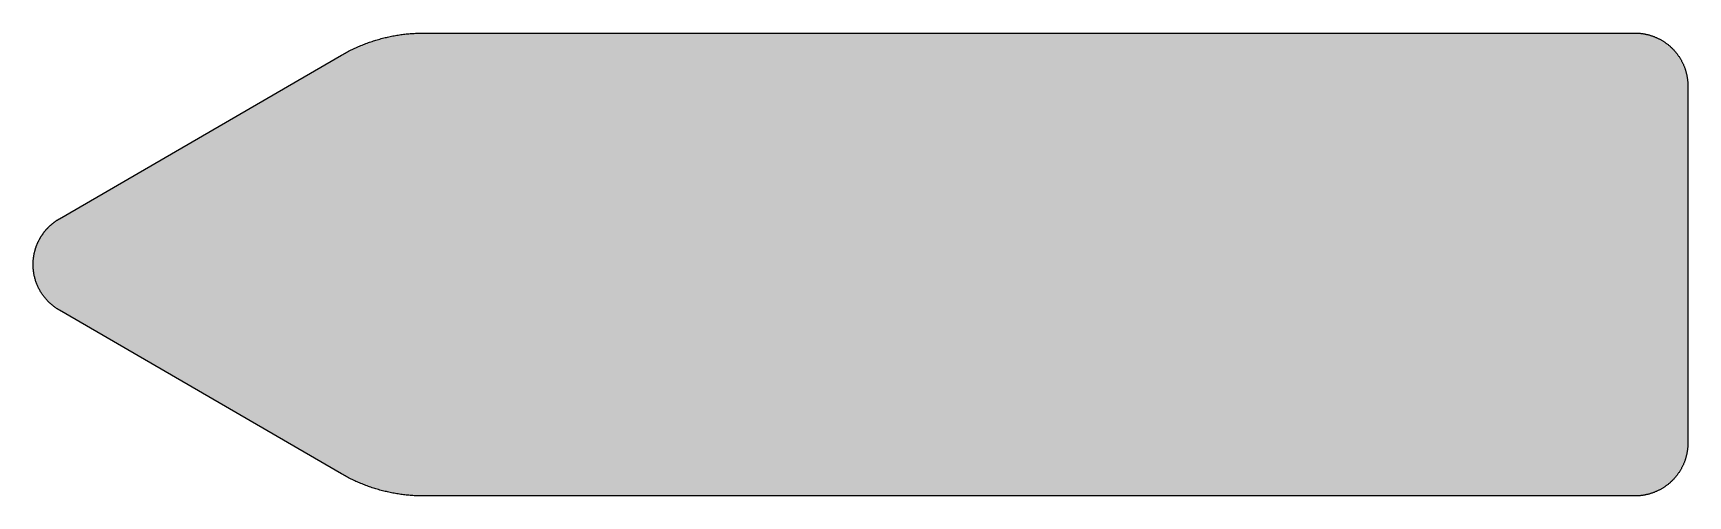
# Model space of a CAD drawing. Header units: millimetres. Extents: x 0 to 441, y 0 to 123.
import ezdxf

# ---------------------------------------------------------------- set-up
doc = ezdxf.new("R2010")
doc.units = ezdxf.units.MM

msp = doc.modelspace()

# ---------------------------------------------------------------- hatches: boundary and pattern name
msp.add_hatch(color=40).paths.add_polyline_path([(426.8611, 123.4722), (427.035, 123.4694), (427.2102, 123.4669), (427.3855, 123.4618), (427.5607, 123.4542), (427.7335, 123.444), (427.9087, 123.4313), (428.0814, 123.4186), (428.2542, 123.4008), (428.4269, 123.383), (428.5996, 123.3627), (428.7723, 123.3399), (428.9425, 123.317), (429.1152, 123.2891), (429.2854, 123.2611), (429.4556, 123.2306), (429.6258, 123.1976), (429.7959, 123.1621), (429.9636, 123.1265), (430.1312, 123.0859), (430.2989, 123.0452), (430.4665, 123.002), (430.6316, 122.9563), (430.7992, 122.9106), (430.9643, 122.8598), (431.1294, 122.809), (431.292, 122.7557), (431.4546, 122.7023), (431.6171, 122.6439), (431.7797, 122.5855), (431.9397, 122.5245), (432.0997, 122.461), (432.2597, 122.3975), (432.4172, 122.3289), (432.5772, 122.2604), (432.7322, 122.1892), (432.8897, 122.1181), (433.0446, 122.0445), (433.1995, 121.9683), (433.3519, 121.8895), (433.5043, 121.8082), (433.6567, 121.727), (433.8066, 121.6431), (433.9565, 121.5568), (434.1038, 121.4679), (434.2511, 121.379), (434.3984, 121.2875), (434.5432, 121.1961), (434.688, 121.0996), (434.8328, 121.0031), (434.975, 120.904), (435.1147, 120.8049), (435.2544, 120.7008), (435.3941, 120.5992), (435.5313, 120.4925), (435.6684, 120.3858), (435.803, 120.2766), (435.9377, 120.1649), (436.0697, 120.0506), (436.2018, 119.9363), (436.3314, 119.8194), (436.4609, 119.7026), (436.5879, 119.5832), (436.7124, 119.4613), (436.8394, 119.3394), (436.9613, 119.2124), (437.0832, 119.0879), (437.2026, 118.9609), (437.3194, 118.8314), (437.4363, 118.7018), (437.5506, 118.5697), (437.6649, 118.4377), (437.7766, 118.303), (437.8858, 118.1684), (437.9925, 118.0313), (438.0992, 117.8941), (438.2008, 117.7544), (438.3049, 117.6147), (438.404, 117.475), (438.5031, 117.3328), (438.5996, 117.188), (438.6961, 117.0432), (438.7875, 116.8984), (438.879, 116.7511), (438.9679, 116.6038), (439.0568, 116.4565), (439.1431, 116.3066), (439.227, 116.1567), (439.3082, 116.0043), (439.3895, 115.8519), (439.4683, 115.6995), (439.5445, 115.5446), (439.6181, 115.3897), (439.6892, 115.2322), (439.7604, 115.0772), (439.8289, 114.9172), (439.8975, 114.7597), (439.961, 114.5997), (440.0245, 114.4397), (440.0855, 114.2797), (440.1439, 114.1171), (440.2023, 113.9546), (440.2557, 113.792), (440.309, 113.6294), (440.3598, 113.4643), (440.4106, 113.2992), (440.4563, 113.1316), (440.502, 112.9665), (440.5452, 112.7989), (440.5859, 112.6312), (440.6265, 112.4636), (440.6621, 112.2959), (440.6976, 112.1258), (440.7306, 111.9556), (440.7611, 111.7854), (440.7891, 111.6152), (440.817, 111.4425), (440.8399, 111.2723), (440.8627, 111.0996), (440.883, 110.9269), (440.9008, 110.7542), (440.9186, 110.5814), (440.9313, 110.4087), (440.944, 110.2335), (440.9542, 110.0607), (440.9618, 109.8855), (440.9669, 109.7102), (440.9694, 109.535), (440.9719, 109.3597), (440.9722, 14.1111), (440.9694, 13.9344), (440.9669, 13.7592), (440.9618, 13.5839), (440.9542, 13.4112), (440.944, 13.2359), (440.9313, 13.0607), (440.9186, 12.888), (440.9008, 12.7152), (440.883, 12.5425), (440.8627, 12.3698), (440.8399, 12.1971), (440.817, 12.0269), (440.7891, 11.8542), (440.7611, 11.684), (440.7306, 11.5138), (440.6976, 11.3436), (440.6621, 11.176), (440.6265, 11.0058), (440.5859, 10.8382), (440.5452, 10.6705), (440.502, 10.5029), (440.4563, 10.3378), (440.4106, 10.1702), (440.3598, 10.0051), (440.309, 9.8425), (440.2557, 9.6774), (440.2023, 9.5148), (440.1439, 9.3523), (440.0855, 9.1897), (440.0245, 9.0297), (439.961, 8.8697), (439.8975, 8.7097), (439.8289, 8.5522), (439.7604, 8.3947), (439.6892, 8.2372), (439.6181, 8.0797), (439.5445, 7.9248), (439.4683, 7.7699), (439.3895, 7.6175), (439.3082, 7.4651), (439.227, 7.3127), (439.1431, 7.1628), (439.0568, 7.0129), (438.9679, 6.8656), (438.879, 6.7183), (438.7875, 6.571), (438.6961, 6.4262), (438.5996, 6.2814), (438.5031, 6.1366), (438.404, 5.9944), (438.3049, 5.8547), (438.2008, 5.715), (438.0992, 5.5753), (437.9925, 5.4381), (437.8858, 5.301), (437.7766, 5.1664), (437.6649, 5.0317), (437.5506, 4.8997), (437.4363, 4.7676), (437.3194, 4.638), (437.2026, 4.511), (437.0832, 4.3815), (436.9613, 4.257), (436.8394, 4.1326), (436.7124, 4.0081), (436.5879, 3.8862), (436.4609, 3.7668), (436.3314, 3.65), (436.2018, 3.5331), (436.0697, 3.4188), (435.9377, 3.3045), (435.803, 3.1953), (435.6684, 3.0861), (435.5313, 2.9769), (435.3941, 2.8727), (435.2544, 2.7686), (435.1147, 2.6645), (434.975, 2.5654), (434.8328, 2.4663), (434.688, 2.3698), (434.5432, 2.2733), (434.3984, 2.1819), (434.2511, 2.0904), (434.1038, 2.0015), (433.9565, 1.9126), (433.8066, 1.8263), (433.6567, 1.7424), (433.5043, 1.6612), (433.3519, 1.5799), (433.1995, 1.5037), (433.0446, 1.4275), (432.8897, 1.3513), (432.7322, 1.2802), (432.5772, 1.209), (432.4172, 1.1405), (432.2597, 1.0719), (432.0997, 1.0084), (431.9397, 0.9449), (431.7797, 0.8839), (431.6171, 0.8255), (431.4546, 0.7671), (431.292, 0.7137), (431.1294, 0.6604), (430.9643, 0.6096), (430.7992, 0.5588), (430.6316, 0.5131), (430.4665, 0.4674), (430.2989, 0.4242), (430.1312, 0.3835), (429.9636, 0.3454), (429.7959, 0.3073), (429.6258, 0.2718), (429.4556, 0.2388), (429.2854, 0.2083), (429.1152, 0.1803), (428.9425, 0.1524), (428.7723, 0.1295), (428.5996, 0.1067), (428.4269, 0.0864), (428.2542, 0.0686), (428.0814, 0.0508), (427.9087, 0.0381), (427.7335, 0.0254), (427.5607, 0.0152), (427.3855, 0.0076), (427.2102, 0.0025), (427.035, 0), (426.8597, 0), (104.0694, 0), (103.7082, 0), (103.3475, 0.0051), (102.9894, 0.0127), (102.6312, 0.0229), (102.2706, 0.0356), (101.9124, 0.0508), (101.5543, 0.0711), (101.1961, 0.094), (100.838, 0.1168), (100.4824, 0.1448), (100.1243, 0.1778), (99.7687, 0.2108), (99.4131, 0.2464), (99.0575, 0.287), (98.7019, 0.3302), (98.3463, 0.3734), (97.9932, 0.4216), (97.6376, 0.475), (97.2845, 0.5283), (96.9315, 0.5842), (96.581, 0.6452), (96.2279, 0.7061), (95.8774, 0.7722), (95.5269, 0.8407), (95.1763, 0.9119), (94.8284, 0.9855), (94.4804, 1.0617), (94.1324, 1.143), (93.7844, 1.2243), (93.4364, 1.3106), (93.091, 1.3995), (92.7456, 1.4884), (92.4027, 1.5824), (92.0598, 1.6789), (91.7169, 1.778), (91.374, 1.8821), (91.0336, 1.9863), (90.6932, 2.093), (90.3529, 2.2047), (90.0151, 2.319), (89.6772, 2.4333), (89.3394, 2.5527), (89.0041, 2.6746), (88.6689, 2.7991), (88.3361, 2.9261), (88.0034, 3.0556), (87.6706, 3.1877), (87.3404, 3.3249), (87.0102, 3.462), (86.68, 3.6043), (86.3524, 3.7465), (86.0273, 3.8938), (85.6996, 4.0411), (85.377, 4.1935), (85.0519, 4.3485), (84.7293, 4.506), (84.4093, 4.666), (84.0892, 4.8285), (83.7717, 4.9936), (83.4542, 5.1613), (83.1367, 5.3315), (82.8218, 5.5042), (82.5094, 5.682), (82.1969, 5.8598), (7.0556, 49.5155), (6.8504, 49.6341), (6.6497, 49.7561), (6.4516, 49.8831), (6.256, 50.0126), (6.063, 50.1421), (5.8725, 50.2793), (5.6845, 50.4165), (5.4966, 50.5562), (5.3137, 50.6984), (5.1333, 50.8457), (4.9581, 50.9956), (4.7828, 51.1454), (4.6101, 51.3004), (4.4399, 51.4579), (4.2748, 51.6153), (4.1097, 51.7779), (3.9497, 51.943), (3.7922, 52.1106), (3.6347, 52.2783), (3.4823, 52.451), (3.335, 52.6237), (3.1877, 52.8015), (3.0429, 52.9793), (2.9032, 53.1597), (2.7661, 53.3425), (2.6314, 53.528), (2.4994, 53.7134), (2.3724, 53.9039), (2.2454, 54.0944), (2.1234, 54.2874), (2.0041, 54.483), (1.8898, 54.6786), (1.778, 54.8792), (1.6662, 55.0799), (1.5621, 55.2806), (1.458, 55.4863), (1.3589, 55.6895), (1.2624, 55.8978), (1.1684, 56.1061), (1.0795, 56.3169), (0.9931, 56.5302), (0.9119, 56.7436), (0.8306, 56.957), (0.7569, 57.1754), (0.6833, 57.3913), (0.6147, 57.6123), (0.5486, 57.8307), (0.4877, 58.0542), (0.4293, 58.2752), (0.3734, 58.4987), (0.3226, 58.7248), (0.2769, 58.9509), (0.2311, 59.1795), (0.193, 59.4055), (0.1549, 59.6367), (0.1219, 59.8653), (0.094, 60.0964), (0.0686, 60.3275), (0.0483, 60.5612), (0.0305, 60.7949), (0.0152, 61.0286), (0.0076, 61.2623), (0, 61.4985), (0, 61.7347), (0, 61.8515), (0, 61.9658), (0.0025, 62.0827), (0.0076, 62.1995), (0.0102, 62.3138), (0.0152, 62.4307), (0.0229, 62.545), (0.0279, 62.6618), (0.0381, 62.7761), (0.0457, 62.8929), (0.0559, 63.0072), (0.066, 63.1215), (0.0787, 63.2358), (0.0914, 63.3527), (0.1041, 63.467), (0.1194, 63.5813), (0.1346, 63.6956), (0.1524, 63.8099), (0.1702, 63.9242), (0.188, 64.0359), (0.2057, 64.1502), (0.2261, 64.2645), (0.2489, 64.3763), (0.2692, 64.4906), (0.2921, 64.6024), (0.3175, 64.7167), (0.3429, 64.8284), (0.3683, 64.9402), (0.3937, 65.0519), (0.4216, 65.1637), (0.4496, 65.2755), (0.4801, 65.3872), (0.5105, 65.499), (0.541, 65.6082), (0.574, 65.72), (0.6071, 65.8292), (0.6401, 65.9409), (0.6756, 66.0502), (0.7112, 66.1594), (0.7468, 66.2686), (0.7849, 66.3778), (0.823, 66.487), (0.8611, 66.5937), (0.9017, 66.7029), (0.9423, 66.8096), (0.9855, 66.9163), (1.0287, 67.0255), (1.0719, 67.1322), (1.1151, 67.2389), (1.1608, 67.343), (1.2065, 67.4497), (1.2548, 67.5538), (1.303, 67.6605), (1.3513, 67.7647), (1.4021, 67.8688), (1.4529, 67.9729), (1.5037, 68.0771), (1.557, 68.1787), (1.6104, 68.2828), (1.6637, 68.3844), (1.7196, 68.486), (1.7755, 68.5876), (1.8313, 68.6892), (1.8898, 68.7908), (1.9482, 68.8899), (2.0066, 68.9915), (2.0676, 69.0905), (2.1285, 69.1896), (2.1895, 69.2861), (2.253, 69.3852), (2.3139, 69.4817), (2.38, 69.5782), (2.4435, 69.6722), (2.5095, 69.7687), (2.5756, 69.8627), (2.6416, 69.9567), (2.7102, 70.0507), (2.7788, 70.1446), (2.8473, 70.2361), (2.9185, 70.3275), (2.987, 70.419), (3.0582, 70.5104), (3.1318, 70.5993), (3.2029, 70.6907), (3.2766, 70.7771), (3.3528, 70.866), (3.4265, 70.9549), (3.5027, 71.0413), (3.5789, 71.1276), (3.6551, 71.214), (3.7338, 71.2978), (3.8125, 71.3816), (3.8913, 71.4654), (3.97, 71.5493), (4.0513, 71.6305), (4.1326, 71.7118), (4.2139, 71.7931), (4.2951, 71.8744), (4.379, 71.9531), (4.4628, 72.0319), (4.5466, 72.1106), (4.633, 72.1893), (4.7168, 72.2655), (4.8031, 72.3417), (4.8895, 72.4179), (4.9784, 72.4941), (5.0673, 72.5678), (5.1562, 72.6415), (5.2451, 72.7126), (5.334, 72.7862), (5.4254, 72.8574), (5.5169, 72.9285), (5.6083, 72.9971), (5.6998, 73.0656), (5.7937, 73.1342), (5.8877, 73.2028), (5.9817, 73.2688), (6.0757, 73.3349), (6.1722, 73.4009), (6.2662, 73.467), (6.3627, 73.5305), (6.4618, 73.594), (6.5583, 73.6549), (6.6573, 73.7159), (6.7539, 73.7768), (6.8555, 73.8378), (6.9545, 73.8962), (7.0536, 73.9546), (82.1972, 117.6115), (82.5094, 117.79), (82.8218, 117.9652), (83.1367, 118.1379), (83.4542, 118.3081), (83.7717, 118.4758), (84.0892, 118.6409), (84.4093, 118.8034), (84.7293, 118.9634), (85.0519, 119.1209), (85.377, 119.2759), (85.6996, 119.4283), (86.0273, 119.5756), (86.3524, 119.7229), (86.68, 119.8677), (87.0102, 120.0074), (87.3404, 120.1445), (87.6706, 120.2817), (88.0034, 120.4138), (88.3361, 120.5433), (88.6689, 120.6703), (89.0041, 120.7948), (89.3394, 120.9167), (89.6772, 121.0361), (90.0151, 121.1529), (90.3529, 121.2647), (90.6932, 121.3764), (91.0336, 121.4831), (91.374, 121.5873), (91.7169, 121.6914), (92.0598, 121.7905), (92.4027, 121.887), (92.7456, 121.981), (93.091, 122.0724), (93.4364, 122.1588), (93.7844, 122.2451), (94.1324, 122.3264), (94.4804, 122.4077), (94.8284, 122.4839), (95.1763, 122.5575), (95.5269, 122.6287), (95.8774, 122.6972), (96.2279, 122.7633), (96.581, 122.8242), (96.9315, 122.8852), (97.2845, 122.9411), (97.6376, 122.997), (97.9932, 123.0478), (98.3463, 123.096), (98.7019, 123.1392), (99.0575, 123.1824), (99.4131, 123.223), (99.7687, 123.2586), (100.1243, 123.2916), (100.4824, 123.3246), (100.838, 123.3526), (101.1961, 123.3754), (101.5543, 123.3983), (101.9124, 123.4186), (102.2706, 123.4338), (102.6312, 123.4465), (102.9894, 123.4567), (103.3475, 123.4643), (103.7082, 123.4694), (104.0689, 123.4719)])
h = msp.add_hatch(color=59)
h.paths.add_polyline_path([(426.8611, 119.9444), (427.134, 119.9388), (427.4033, 119.9286), (427.675, 119.9134), (427.9417, 119.888), (428.2084, 119.8575), (428.4726, 119.822), (428.7342, 119.7788), (428.9933, 119.728), (429.2498, 119.6721), (429.5038, 119.6111), (429.7578, 119.5426), (430.0068, 119.4664), (430.2557, 119.3876), (430.4995, 119.3013), (430.7408, 119.2098), (430.9796, 119.1108), (431.2158, 119.0092), (431.4495, 118.8999), (431.6781, 118.7856), (431.9041, 118.6663), (432.1277, 118.5418), (432.3486, 118.4123), (432.5645, 118.2751), (432.7779, 118.1354), (432.9862, 117.9906), (433.1919, 117.8408), (433.3951, 117.6858), (433.5932, 117.5258), (433.7863, 117.3632), (433.9768, 117.1931), (434.1622, 117.0203), (434.3425, 116.8425), (434.5203, 116.6622), (434.6931, 116.4768), (434.8632, 116.2863), (435.0258, 116.0932), (435.1858, 115.8951), (435.3408, 115.6919), (435.4906, 115.4862), (435.6354, 115.2779), (435.7751, 115.0645), (435.9123, 114.8486), (436.0418, 114.6277), (436.1663, 114.4041), (436.2856, 114.1781), (436.3999, 113.9495), (436.5092, 113.7158), (436.6108, 113.4796), (436.7098, 113.2408), (436.8013, 112.9995), (436.8876, 112.7557), (436.9664, 112.5068), (437.0426, 112.2578), (437.1111, 112.0038), (437.1721, 111.7498), (437.228, 111.4933), (437.2788, 111.2342), (437.322, 110.9726), (437.3575, 110.7084), (437.388, 110.4417), (437.4134, 110.175), (437.4286, 109.9033), (437.4388, 109.634), (437.4439, 109.3597), (437.4444, 14.1111), (437.4388, 13.8379), (437.4286, 13.5661), (437.4134, 13.2944), (437.388, 13.0277), (437.3575, 12.761), (437.322, 12.4968), (437.2788, 12.2352), (437.228, 11.9761), (437.1721, 11.7196), (437.1111, 11.4656), (437.0426, 11.2116), (436.9664, 10.9626), (436.8876, 10.7163), (436.8013, 10.4699), (436.7098, 10.2286), (436.6108, 9.9898), (436.5092, 9.7536), (436.3999, 9.5225), (436.2856, 9.2913), (436.1663, 9.0653), (436.0418, 8.8417), (435.9123, 8.6208), (435.7751, 8.4049), (435.6354, 8.1915), (435.4906, 7.9832), (435.3408, 7.7775), (435.1858, 7.5768), (435.0258, 7.3787), (434.8632, 7.1831), (434.6931, 6.9926), (434.5203, 6.8072), (434.3425, 6.6269), (434.1622, 6.4491), (433.9768, 6.2763), (433.7863, 6.1062), (433.5932, 5.9436), (433.3951, 5.7836), (433.1919, 5.6286), (432.9862, 5.4788), (432.7779, 5.334), (432.5645, 5.1943), (432.3486, 5.0597), (432.1277, 4.9276), (431.9041, 4.8031), (431.6781, 4.6838), (431.4495, 4.5695), (431.2158, 4.4602), (430.9796, 4.3586), (430.7408, 4.2596), (430.4995, 4.1681), (430.2557, 4.0818), (430.0068, 4.003), (429.7578, 3.9268), (429.5038, 3.8608), (429.2498, 3.7973), (428.9933, 3.7414), (428.7342, 3.6906), (428.4726, 3.6474), (428.2084, 3.6119), (427.9417, 3.5814), (427.675, 3.5585), (427.4033, 3.5408), (427.134, 3.5306), (426.8597, 3.5255), (104.0694, 3.5278), (103.7361, 3.5281), (103.4059, 3.5331), (103.0757, 3.5382), (102.7455, 3.5484), (102.4153, 3.5611), (102.0877, 3.5763), (101.7575, 3.5941), (101.4273, 3.6144), (101.0996, 3.6373), (100.7694, 3.6627), (100.4418, 3.6906), (100.1141, 3.7211), (99.7864, 3.7541), (99.4613, 3.7922), (99.1337, 3.8303), (98.8085, 3.871), (98.4809, 3.9167), (98.1558, 3.9624), (97.8306, 4.0132), (97.5081, 4.064), (97.1829, 4.1199), (96.8604, 4.1783), (96.5378, 4.2367), (96.2152, 4.3002), (95.8926, 4.3663), (95.5726, 4.4348), (95.2525, 4.5034), (94.9325, 4.5771), (94.6125, 4.6533), (94.295, 4.732), (93.9775, 4.8133), (93.66, 4.8971), (93.3425, 4.9835), (93.0275, 5.0724), (92.7125, 5.1638), (92.3976, 5.2578), (92.0826, 5.3543), (91.7702, 5.4534), (91.4578, 5.555), (91.1479, 5.6591), (90.8355, 5.7658), (90.5281, 5.875), (90.2183, 5.9868), (89.9109, 6.1011), (89.6036, 6.2179), (89.2962, 6.3373), (88.9914, 6.4592), (88.6866, 6.5837), (88.3844, 6.7107), (88.0821, 6.8402), (87.7799, 6.9723), (87.4801, 7.1069), (87.1804, 7.2441), (86.8832, 7.3838), (86.5861, 7.526), (86.2889, 7.6683), (85.9942, 7.8156), (85.6996, 7.9654), (85.4075, 8.1178), (85.1154, 8.2728), (84.8258, 8.4303), (84.5363, 8.5877), (84.2467, 8.7503), (83.9597, 8.9154), (8.8194, 52.5709), (8.6665, 52.6593), (8.5141, 52.7507), (8.3668, 52.8447), (8.2194, 52.9438), (8.0747, 53.0403), (7.9299, 53.1419), (7.7902, 53.246), (7.6505, 53.3502), (7.5133, 53.4594), (7.3787, 53.5686), (7.2441, 53.6804), (7.1145, 53.7947), (6.985, 53.909), (6.858, 54.0258), (6.7335, 54.1452), (6.6091, 54.2671), (6.4897, 54.3916), (6.3703, 54.516), (6.2535, 54.643), (6.1392, 54.7726), (6.0274, 54.9021), (5.9182, 55.0342), (5.8115, 55.1688), (5.7048, 55.3034), (5.6007, 55.4406), (5.5016, 55.5803), (5.4026, 55.72), (5.3061, 55.8622), (5.2121, 56.0045), (5.1206, 56.1492), (5.0317, 56.2966), (4.9454, 56.4439), (4.859, 56.5912), (4.7777, 56.7436), (4.699, 56.8935), (4.6203, 57.0484), (4.5466, 57.2008), (4.4755, 57.3583), (4.4044, 57.5132), (4.3383, 57.6707), (4.2723, 57.8307), (4.2113, 57.9907), (4.1504, 58.1533), (4.0945, 58.3133), (4.0411, 58.4784), (3.9878, 58.641), (3.9395, 58.8061), (3.8938, 58.9737), (3.8481, 59.1414), (3.8075, 59.309), (3.7694, 59.4766), (3.7338, 59.6468), (3.7008, 59.817), (3.6703, 59.9872), (3.6449, 60.1599), (3.6195, 60.3326), (3.5992, 60.5053), (3.5789, 60.6806), (3.5636, 60.8533), (3.5509, 61.0286), (3.5408, 61.2064), (3.5331, 61.3816), (3.5281, 61.5569), (3.5255, 61.7347), (3.5281, 61.9125), (3.5331, 62.0878), (3.5408, 62.2656), (3.5509, 62.4408), (3.5636, 62.6161), (3.5789, 62.7888), (3.5992, 62.9641), (3.6195, 63.1368), (3.6449, 63.3095), (3.6703, 63.4822), (3.7008, 63.6524), (3.7338, 63.8226), (3.7694, 63.9928), (3.8075, 64.1604), (3.8481, 64.328), (3.8938, 64.4957), (3.9395, 64.6633), (3.9878, 64.8284), (4.0411, 64.991), (4.0945, 65.1561), (4.1504, 65.3186), (4.2113, 65.4787), (4.2723, 65.6387), (4.3383, 65.7987), (4.4044, 65.9562), (4.4755, 66.1137), (4.5466, 66.2686), (4.6203, 66.4235), (4.699, 66.5759), (4.7777, 66.7283), (4.859, 66.8782), (4.9454, 67.0255), (5.0317, 67.1754), (5.1206, 67.3202), (5.2121, 67.4649), (5.3061, 67.6097), (5.4026, 67.7494), (5.5016, 67.8917), (5.6007, 68.0288), (5.7048, 68.166), (5.8115, 68.3006), (5.9182, 68.4352), (6.0274, 68.5673), (6.1392, 68.6994), (6.2535, 68.8264), (6.3703, 68.9534), (6.4897, 69.0778), (6.6091, 69.2023), (6.7335, 69.3242), (6.858, 69.4436), (6.985, 69.5604), (7.1145, 69.6773), (7.2441, 69.789), (7.3787, 69.9008), (7.5133, 70.01), (7.6505, 70.1192), (7.7902, 70.2234), (7.9299, 70.3275), (8.0747, 70.4291), (8.2194, 70.5282), (8.3668, 70.6247), (8.5141, 70.7187), (8.6665, 70.8101), (8.8189, 70.899), (83.9611, 114.5565), (84.2467, 114.7191), (84.5363, 114.8817), (84.8258, 115.0417), (85.1154, 115.1966), (85.4075, 115.3516), (85.6996, 115.504), (85.9942, 115.6538), (86.2889, 115.8011), (86.5861, 115.9459), (86.8832, 116.0856), (87.1804, 116.2253), (87.4801, 116.3625), (87.7799, 116.4971), (88.0821, 116.6292), (88.3844, 116.7587), (88.6866, 116.8857), (88.9914, 117.0102), (89.2962, 117.1321), (89.6036, 117.2515), (89.9109, 117.3683), (90.2183, 117.4826), (90.5281, 117.5944), (90.8355, 117.7036), (91.1479, 117.8103), (91.4578, 117.9144), (91.7702, 118.016), (92.0826, 118.1151), (92.3976, 118.2116), (92.7125, 118.3056), (93.0275, 118.397), (93.3425, 118.4859), (93.66, 118.5723), (93.9775, 118.6561), (94.295, 118.7374), (94.6125, 118.8161), (94.9325, 118.8923), (95.2525, 118.966), (95.5726, 119.0346), (95.8926, 119.1031), (96.2152, 119.1692), (96.5378, 119.2327), (96.8604, 119.2911), (97.1829, 119.3495), (97.5081, 119.4054), (97.8306, 119.4562), (98.1558, 119.507), (98.4809, 119.5527), (98.8085, 119.5984), (99.1337, 119.6391), (99.4613, 119.6772), (99.7864, 119.7153), (100.1141, 119.7483), (100.4418, 119.7788), (100.7694, 119.8067), (101.0996, 119.8347), (101.4273, 119.8575), (101.7575, 119.8778), (102.0877, 119.8931), (102.4153, 119.9083), (102.7455, 119.921), (103.0757, 119.9312), (103.4059, 119.9388), (103.7361, 119.9413), (104.0689, 119.9439)])
h.paths.add_polyline_path([(426.8611, 114.6528), (426.9969, 114.6505), (427.1315, 114.6454), (427.2661, 114.6353), (427.4007, 114.6251), (427.5328, 114.6099), (427.6649, 114.5896), (427.797, 114.5692), (427.9265, 114.5438), (428.056, 114.5159), (428.183, 114.4854), (428.3075, 114.4499), (428.4345, 114.4143), (428.5564, 114.3737), (428.6783, 114.3305), (428.8003, 114.2848), (428.9196, 114.2365), (429.0365, 114.1832), (429.1533, 114.1298), (429.2702, 114.0714), (429.3819, 114.013), (429.4937, 113.9495), (429.6029, 113.886), (429.7121, 113.8174), (429.8188, 113.7488), (429.9229, 113.6752), (430.0271, 113.6015), (430.1261, 113.5228), (430.2252, 113.444), (430.3217, 113.3602), (430.4182, 113.2764), (430.5097, 113.19), (430.6011, 113.1011), (430.69, 113.0097), (430.7764, 112.9182), (430.8602, 112.8217), (430.944, 112.7252), (431.0228, 112.6261), (431.1015, 112.5271), (431.1752, 112.4229), (431.2488, 112.3188), (431.3174, 112.2121), (431.386, 112.1029), (431.4495, 111.9937), (431.513, 111.8819), (431.5714, 111.7702), (431.6298, 111.6533), (431.6832, 111.5365), (431.7365, 111.4196), (431.7848, 111.3003), (431.8305, 111.1783), (431.8737, 111.0564), (431.9143, 110.9345), (431.9499, 110.8075), (431.9854, 110.683), (432.0159, 110.556), (432.0438, 110.4265), (432.0692, 110.297), (432.0896, 110.1649), (432.1099, 110.0328), (432.1251, 109.9007), (432.1353, 109.7661), (432.1454, 109.6315), (432.1505, 109.4969), (432.1505, 109.3597), (432.1528, 14.1111), (432.1505, 13.9725), (432.1454, 13.8379), (432.1353, 13.7033), (432.1251, 13.5687), (432.1099, 13.4366), (432.0896, 13.3045), (432.0692, 13.1724), (432.0438, 13.0429), (432.0159, 12.9159), (431.9854, 12.7864), (431.9499, 12.6619), (431.9143, 12.5349), (431.8737, 12.413), (431.8305, 12.2911), (431.7848, 12.1691), (431.7365, 12.0498), (431.6832, 11.9329), (431.6298, 11.8161), (431.5714, 11.7018), (431.513, 11.5875), (431.4495, 11.4757), (431.386, 11.3665), (431.3174, 11.2573), (431.2488, 11.1506), (431.1752, 11.0465), (431.1015, 10.9449), (431.0228, 10.8433), (430.944, 10.7442), (430.8602, 10.6477), (430.7764, 10.5512), (430.69, 10.4597), (430.6011, 10.3683), (430.5097, 10.2794), (430.4182, 10.193), (430.3217, 10.1092), (430.2252, 10.0254), (430.1261, 9.9466), (430.0271, 9.8704), (429.9229, 9.7942), (429.8188, 9.7206), (429.7121, 9.652), (429.6029, 9.5834), (429.4937, 9.5199), (429.3819, 9.4564), (429.2702, 9.398), (429.1533, 9.3396), (429.0365, 9.2862), (428.9196, 9.2329), (428.8003, 9.1846), (428.6783, 9.1389), (428.5564, 9.0957), (428.4345, 9.0551), (428.3075, 9.0195), (428.183, 8.984), (428.056, 8.9535), (427.9265, 8.9256), (427.797, 8.9002), (427.6649, 8.8798), (427.5328, 8.8595), (427.4007, 8.8443), (427.2661, 8.8341), (427.1315, 8.824), (426.9969, 8.8189), (426.8597, 8.8189), (104.0694, 8.8194), (103.7819, 8.8189), (103.4948, 8.824), (103.2078, 8.829), (102.9208, 8.8367), (102.6338, 8.8468), (102.3468, 8.8595), (102.0623, 8.8748), (101.7753, 8.8925), (101.4908, 8.9129), (101.2038, 8.9357), (100.9193, 8.9611), (100.6348, 8.9865), (100.3503, 9.017), (100.0658, 9.0475), (99.7839, 9.083), (99.4994, 9.1186), (99.2175, 9.1567), (98.9355, 9.1973), (98.6536, 9.2405), (98.3717, 9.2862), (98.0897, 9.3345), (97.8078, 9.3828), (97.5284, 9.4361), (97.249, 9.4894), (96.9696, 9.5479), (96.6902, 9.6063), (96.4133, 9.6672), (96.1339, 9.7307), (95.8571, 9.7968), (95.5802, 9.8654), (95.3033, 9.9365), (95.029, 10.0076), (94.7547, 10.0838), (94.4804, 10.16), (94.2061, 10.2387), (93.9343, 10.32), (93.66, 10.4038), (93.3882, 10.4902), (93.1189, 10.5791), (92.8472, 10.6705), (92.5779, 10.762), (92.3087, 10.8585), (92.042, 10.955), (91.7727, 11.0541), (91.506, 11.1557), (91.2419, 11.2598), (90.9752, 11.364), (90.711, 11.4732), (90.4494, 11.5824), (90.1852, 11.6967), (89.9236, 11.811), (89.6645, 11.9278), (89.4029, 12.0472), (89.1438, 12.1666), (88.8873, 12.2911), (88.6282, 12.4155), (88.3717, 12.5451), (88.1177, 12.6746), (87.8637, 12.8067), (87.6097, 12.9413), (87.3582, 13.0759), (87.1068, 13.2156), (86.8553, 13.3553), (86.6064, 13.4976), (11.4653, 57.1528), (11.3868, 57.1957), (11.3132, 57.2414), (11.237, 57.2897), (11.1633, 57.338), (11.0922, 57.3862), (11.0211, 57.437), (10.9499, 57.4904), (10.8814, 57.5412), (10.8128, 57.597), (10.7442, 57.6504), (10.6782, 57.7063), (10.6121, 57.7647), (10.5461, 57.8206), (10.4826, 57.879), (10.4216, 57.9399), (10.3607, 58.0009), (10.2997, 58.0619), (10.2413, 58.1254), (10.1829, 58.1889), (10.1244, 58.2524), (10.0686, 58.3184), (10.0127, 58.3844), (9.9593, 58.4505), (9.9085, 58.5191), (9.8552, 58.5876), (9.8044, 58.6562), (9.7561, 58.7273), (9.7079, 58.7985), (9.6622, 58.8696), (9.6139, 58.9407), (9.5707, 59.0144), (9.5275, 59.088), (9.4844, 59.1642), (9.4437, 59.2379), (9.4031, 59.3141), (9.365, 59.3903), (9.3294, 59.469), (9.2913, 59.5452), (9.2583, 59.624), (9.2227, 59.7027), (9.1923, 59.7814), (9.1592, 59.8627), (9.1313, 59.944), (9.1008, 60.0253), (9.0754, 60.1066), (9.05, 60.1878), (9.0246, 60.2717), (9.0018, 60.3529), (8.9789, 60.4368), (8.9586, 60.5206), (8.9408, 60.6069), (8.923, 60.6908), (8.9052, 60.7771), (8.89, 60.8609), (8.8773, 60.9473), (8.8646, 61.0337), (8.8544, 61.12), (8.8443, 61.2064), (8.8367, 61.2953), (8.829, 61.3816), (8.824, 61.4705), (8.8214, 61.5569), (8.8189, 61.6458), (8.8189, 61.7347), (8.8189, 61.8236), (8.8214, 61.9125), (8.824, 61.9989), (8.829, 62.0878), (8.8367, 62.1741), (8.8443, 62.263), (8.8544, 62.3494), (8.8646, 62.4357), (8.8773, 62.5221), (8.89, 62.6085), (8.9052, 62.6948), (8.923, 62.7786), (8.9408, 62.8625), (8.9586, 62.9488), (8.9789, 63.0326), (9.0018, 63.1165), (9.0246, 63.1977), (9.05, 63.2816), (9.0754, 63.3628), (9.1008, 63.4441), (9.1313, 63.5254), (9.1592, 63.6067), (9.1923, 63.688), (9.2227, 63.7667), (9.2583, 63.8454), (9.2913, 63.9242), (9.3294, 64.0004), (9.365, 64.0791), (9.4031, 64.1553), (9.4437, 64.2315), (9.4844, 64.3052), (9.5275, 64.3814), (9.5707, 64.455), (9.6139, 64.5287), (9.6622, 64.5998), (9.7079, 64.6709), (9.7561, 64.7421), (9.8044, 64.8132), (9.8552, 64.8818), (9.9085, 64.9503), (9.9593, 65.0189), (10.0127, 65.085), (10.0686, 65.151), (10.1244, 65.217), (10.1829, 65.2805), (10.2413, 65.344), (10.2997, 65.4075), (10.3607, 65.4685), (10.4216, 65.5295), (10.4826, 65.5904), (10.5461, 65.6488), (10.6121, 65.7073), (10.6782, 65.7631), (10.7442, 65.819), (10.8128, 65.8724), (10.8814, 65.9282), (10.9499, 65.979), (11.0211, 66.0324), (11.0922, 66.0832), (11.1633, 66.1314), (11.237, 66.1797), (11.3132, 66.228), (11.3868, 66.2737), (11.463, 66.3194), (86.6069, 109.9728), (86.8553, 110.1141), (87.1068, 110.2538), (87.3582, 110.3935), (87.6097, 110.5306), (87.8637, 110.6627), (88.1177, 110.7948), (88.3717, 110.9243), (88.6282, 111.0539), (88.8873, 111.1783), (89.1438, 111.3028), (89.4029, 111.4222), (89.6645, 111.5416), (89.9236, 111.6584), (90.1852, 111.7727), (90.4494, 111.887), (90.711, 111.9962), (90.9752, 112.1054), (91.2419, 112.2096), (91.506, 112.3137), (91.7727, 112.4153), (92.042, 112.5144), (92.3087, 112.6134), (92.5779, 112.7074), (92.8472, 112.7989), (93.1189, 112.8903), (93.3882, 112.9792), (93.66, 113.0656), (93.9343, 113.1494), (94.2061, 113.2307), (94.4804, 113.3094), (94.7547, 113.3856), (95.029, 113.4618), (95.3033, 113.5329), (95.5802, 113.604), (95.8571, 113.6726), (96.1339, 113.7387), (96.4133, 113.8022), (96.6902, 113.8631), (96.9696, 113.9215), (97.249, 113.98), (97.5284, 114.0333), (97.8078, 114.0866), (98.0897, 114.1349), (98.3717, 114.1832), (98.6536, 114.2289), (98.9355, 114.2721), (99.2175, 114.3127), (99.4994, 114.3508), (99.7839, 114.3889), (100.0658, 114.4219), (100.3503, 114.4524), (100.6348, 114.4829), (100.9193, 114.5083), (101.2038, 114.5337), (101.4908, 114.5565), (101.7753, 114.5769), (102.0623, 114.5946), (102.3468, 114.6099), (102.6338, 114.6226), (102.9208, 114.6327), (103.2078, 114.6404), (103.4948, 114.648), (103.7819, 114.6505), (104.0689, 114.6505)], flags=16)
h = msp.add_hatch(color=59)
h.paths.add_polyline_path([(209.9028, 84.6667), (179.3325, 82.7567), (179.2656, 82.7507), (179.2021, 82.7456), (179.136, 82.738), (179.0725, 82.7303), (179.009, 82.7202), (178.9455, 82.71), (178.882, 82.6973), (178.8211, 82.6846), (178.7576, 82.6719), (178.6966, 82.6567), (178.6331, 82.6414), (178.5722, 82.6237), (178.5112, 82.6059), (178.4528, 82.5856), (178.3918, 82.5652), (178.3334, 82.5449), (178.2724, 82.5221), (178.214, 82.4992), (178.1581, 82.4763), (178.0997, 82.4509), (178.0413, 82.423), (177.9854, 82.3951), (177.9295, 82.3671), (177.8737, 82.3392), (177.8203, 82.3087), (177.7644, 82.2757), (177.7111, 82.2452), (177.6578, 82.2122), (177.607, 82.1766), (177.5536, 82.1411), (177.5028, 82.1055), (177.452, 82.0699), (177.4012, 82.0318), (177.353, 81.9937), (177.3047, 81.9531), (177.2564, 81.9125), (177.2082, 81.8718), (177.1625, 81.8312), (177.1167, 81.788), (177.071, 81.7448), (177.0278, 81.6991), (176.9847, 81.6534), (176.9415, 81.6077), (176.9008, 81.5619), (176.8577, 81.5137), (176.8196, 81.4654), (176.7789, 81.4172), (176.7408, 81.3664), (176.7027, 81.3156), (176.6672, 81.2648), (176.6291, 81.2114), (176.596, 81.1581), (176.5605, 81.1047), (176.5275, 81.0514), (176.4944, 80.9955), (176.464, 80.9396), (176.4335, 80.8838), (176.403, 80.8279), (176.3751, 80.7695), (176.3471, 80.711), (176.3217, 80.6526), (176.2963, 80.5917), (176.2709, 80.5332), (176.2481, 80.4723), (168.468, 59.7228), (168.4401, 59.6468), (168.4122, 59.5732), (168.3842, 59.497), (168.3588, 59.4233), (168.3334, 59.3496), (168.308, 59.2734), (168.2826, 59.1972), (168.2572, 59.1236), (168.2344, 59.0474), (168.209, 58.9712), (168.1861, 58.8975), (168.1632, 58.8213), (168.1404, 58.7451), (168.1175, 58.6689), (168.0972, 58.5927), (168.0769, 58.5165), (168.054, 58.4403), (168.0337, 58.3641), (168.0134, 58.2879), (167.9956, 58.2117), (167.9753, 58.133), (167.9575, 58.0568), (167.9397, 57.9806), (167.9219, 57.9044), (167.9042, 57.8256), (167.8864, 57.7494), (167.8711, 57.6707), (167.8534, 57.5945), (167.8381, 57.5158), (167.8229, 57.4396), (167.8102, 57.3608), (167.7949, 57.2846), (167.7797, 57.2059), (167.767, 57.1297), (167.7543, 57.0509), (167.7416, 56.9722), (167.7289, 56.8935), (167.7187, 56.8173), (167.706, 56.7385), (167.6959, 56.6598), (167.6857, 56.581), (167.6756, 56.5023), (167.6654, 56.4236), (167.6578, 56.3474), (167.6476, 56.2686), (167.64, 56.1899), (167.6324, 56.1111), (167.6248, 56.0324), (167.6171, 55.9537), (167.6121, 55.8749), (167.607, 55.7962), (167.5994, 55.7149), (167.5943, 55.6362), (167.5892, 55.5574), (167.5867, 55.4787), (167.5816, 55.3999), (167.579, 55.3212), (167.5765, 55.2425), (167.574, 55.1612), (167.5714, 55.0824), (167.5714, 55.0037), (167.5689, 54.925), (167.5689, 54.8462), (167.5689, 54.7649), (167.5694, 35.2778), (167.5689, 35.1866), (167.574, 35.0952), (167.579, 35.0063), (167.5867, 34.9148), (167.5968, 34.8259), (167.6095, 34.7396), (167.6222, 34.6532), (167.64, 34.5643), (167.6578, 34.4805), (167.6781, 34.3941), (167.701, 34.3103), (167.7264, 34.2265), (167.7543, 34.1452), (167.7822, 34.0639), (167.8127, 33.9827), (167.8457, 33.9039), (167.8788, 33.8252), (167.9169, 33.7464), (167.955, 33.6702), (167.9931, 33.594), (168.0362, 33.5204), (168.0794, 33.4467), (168.1251, 33.3756), (168.1709, 33.3045), (168.2191, 33.2334), (168.2699, 33.1648), (168.3207, 33.0987), (168.3741, 33.0327), (168.4274, 32.9667), (168.4858, 32.9057), (168.5417, 32.8422), (168.6027, 32.7812), (168.6611, 32.7228), (168.7246, 32.6644), (168.7881, 32.6085), (168.8516, 32.5552), (168.9176, 32.5018), (168.9862, 32.4485), (169.0548, 32.4002), (169.1234, 32.352), (169.1945, 32.3037), (169.2656, 32.2605), (169.3393, 32.2174), (169.4155, 32.1742), (169.4891, 32.1335), (169.5653, 32.0954), (169.6441, 32.0599), (169.7228, 32.0269), (169.8015, 31.9938), (169.8828, 31.9634), (169.9641, 31.9329), (170.0479, 31.9075), (170.1292, 31.8821), (170.213, 31.8592), (170.2994, 31.8389), (170.3857, 31.8211), (170.4721, 31.8033), (170.5585, 31.7906), (170.6474, 31.7779), (170.7363, 31.7678), (170.8252, 31.7602), (170.9141, 31.7525), (171.0055, 31.75), (171.0969, 31.75), (172.8611, 31.75), (172.8622, 31.9456), (172.8648, 32.1437), (172.8699, 32.3393), (172.88, 32.5349), (172.8902, 32.733), (172.9029, 32.9286), (172.9207, 33.1216), (172.9384, 33.3172), (172.9588, 33.5128), (172.9816, 33.7058), (173.007, 33.8988), (173.035, 34.0919), (173.0629, 34.2849), (173.0959, 34.478), (173.1315, 34.6685), (173.167, 34.8615), (173.2077, 35.0495), (173.2483, 35.24), (173.2915, 35.4305), (173.3398, 35.6184), (173.388, 35.8064), (173.4388, 35.9943), (173.4896, 36.1798), (173.5455, 36.3652), (173.6039, 36.5506), (173.6623, 36.736), (173.7258, 36.9189), (173.7893, 37.1018), (173.8554, 37.2847), (173.924, 37.465), (173.9951, 37.6453), (174.0687, 37.8231), (174.1424, 38.0035), (174.2211, 38.1787), (174.2999, 38.3565), (174.3812, 38.5318), (174.465, 38.7071), (174.5513, 38.8798), (174.6402, 39.0525), (174.7291, 39.2252), (174.8231, 39.3954), (174.9171, 39.563), (175.0136, 39.7332), (175.1127, 39.9009), (175.2117, 40.066), (175.3159, 40.2311), (175.42, 40.3936), (175.5267, 40.5562), (175.6359, 40.7187), (175.7477, 40.8788), (175.8594, 41.0362), (175.9737, 41.1937), (176.0931, 41.3487), (176.21, 41.5036), (176.3319, 41.6585), (176.4538, 41.8109), (176.5808, 41.9608), (176.7078, 42.1107), (176.8348, 42.258), (176.9669, 42.4028), (177.099, 42.5475), (177.2336, 42.6923), (177.3707, 42.8346), (177.5104, 42.9743), (177.6501, 43.114), (177.7924, 43.2486), (177.9346, 43.3832), (178.0794, 43.5178), (178.2267, 43.6474), (178.374, 43.7769), (178.5239, 43.9039), (178.6738, 44.0284), (178.8262, 44.1528), (178.9786, 44.2722), (179.1335, 44.3916), (179.291, 44.5084), (179.4485, 44.6227), (179.6059, 44.737), (179.766, 44.8488), (179.926, 44.9555), (180.0885, 45.0621), (180.2536, 45.1688), (180.4187, 45.2704), (180.5838, 45.372), (180.7515, 45.4711), (180.9191, 45.5676), (181.0893, 45.6616), (181.2595, 45.753), (181.4297, 45.8445), (181.6024, 45.9308), (181.7776, 46.0172), (181.9504, 46.101), (182.1282, 46.1823), (182.3034, 46.2636), (182.4812, 46.3398), (182.659, 46.416), (182.8394, 46.4871), (183.0197, 46.5582), (183.2, 46.6268), (183.3829, 46.6928), (183.5658, 46.7589), (183.7487, 46.8198), (183.9316, 46.8808), (184.117, 46.9367), (184.3024, 46.9925), (184.4904, 47.0459), (184.6783, 47.0967), (184.8663, 47.1449), (185.0542, 47.1907), (185.2422, 47.2338), (185.4327, 47.277), (185.6232, 47.3151), (185.8137, 47.3532), (186.0067, 47.3862), (186.1972, 47.4193), (186.3903, 47.4497), (186.5833, 47.4777), (186.7764, 47.5031), (186.9719, 47.5259), (187.165, 47.5463), (187.3606, 47.564), (187.5561, 47.5793), (187.7517, 47.5945), (187.9473, 47.6047), (188.1429, 47.6123), (188.341, 47.6199), (188.5366, 47.6225), (188.7347, 47.625), (188.9328, 47.6225), (189.1284, 47.6199), (189.3265, 47.6123), (189.5221, 47.6047), (189.7177, 47.5945), (189.9133, 47.5793), (190.1088, 47.564), (190.3044, 47.5463), (190.4975, 47.5259), (190.693, 47.5031), (190.8861, 47.4777), (191.0791, 47.4497), (191.2722, 47.4193), (191.4627, 47.3862), (191.6557, 47.3532), (191.8462, 47.3151), (192.0367, 47.277), (192.2272, 47.2338), (192.4152, 47.1907), (192.6057, 47.1449), (192.7936, 47.0967), (192.979, 47.0459), (193.167, 46.9925), (193.3524, 46.9367), (193.5378, 46.8808), (193.7207, 46.8198), (193.9061, 46.7589), (194.0865, 46.6928), (194.2694, 46.6268), (194.4497, 46.5582), (194.63, 46.4871), (194.8104, 46.416), (194.9882, 46.3398), (195.166, 46.2636), (195.3438, 46.1823), (195.519, 46.101), (195.6918, 46.0172), (195.867, 45.9308), (196.0397, 45.8445), (196.2099, 45.753), (196.3801, 45.6616), (196.5503, 45.5676), (196.7179, 45.4711), (196.8856, 45.372), (197.0507, 45.2704), (197.2158, 45.1688), (197.3809, 45.0621), (197.5434, 44.9555), (197.7034, 44.8488), (197.8635, 44.737), (198.0235, 44.6227), (198.181, 44.5084), (198.3359, 44.3916), (198.4908, 44.2722), (198.6432, 44.1528), (198.7956, 44.0284), (198.9455, 43.9039), (199.0954, 43.7769), (199.2427, 43.6474), (199.39, 43.5178), (199.5348, 43.3832), (199.677, 43.2486), (199.8193, 43.114), (199.9615, 42.9743), (200.0987, 42.8346), (200.2358, 42.6923), (200.3704, 42.5475), (200.5025, 42.4028), (200.6346, 42.258), (200.7616, 42.1107), (200.8886, 41.9608), (201.0156, 41.8109), (201.1375, 41.6585), (201.2594, 41.5036), (201.3788, 41.3487), (201.4957, 41.1937), (201.61, 41.0362), (201.7217, 40.8788), (201.8335, 40.7187), (201.9427, 40.5562), (202.0494, 40.3936), (202.1535, 40.2311), (202.2577, 40.066), (202.3567, 39.9009), (202.4558, 39.7332), (202.5523, 39.563), (202.6463, 39.3954), (202.7403, 39.2252), (202.8292, 39.0525), (202.9181, 38.8798), (203.0044, 38.7071), (203.0882, 38.5318), (203.1695, 38.3565), (203.2483, 38.1787), (203.327, 38.0035), (203.4007, 37.8231), (203.4743, 37.6453), (203.5454, 37.465), (203.614, 37.2847), (203.6801, 37.1018), (203.7436, 36.9189), (203.8071, 36.736), (203.8655, 36.5506), (203.9239, 36.3652), (203.9798, 36.1798), (204.0306, 35.9943), (204.0814, 35.8064), (204.1322, 35.6184), (204.1779, 35.4305), (204.2211, 35.24), (204.2617, 35.0495), (204.3024, 34.8615), (204.3379, 34.6685), (204.3735, 34.478), (204.4065, 34.2849), (204.437, 34.0919), (204.4624, 33.8988), (204.4878, 33.7058), (204.5106, 33.5128), (204.531, 33.3172), (204.5513, 33.1216), (204.5665, 32.9286), (204.5792, 32.733), (204.5894, 32.5349), (204.5995, 32.3393), (204.6046, 32.1437), (204.6097, 31.9456), (204.6097, 31.75), (268.1111, 31.75), (268.1122, 31.9735), (268.1173, 32.197), (268.1249, 32.4206), (268.1351, 32.6441), (268.1503, 32.8676), (268.1656, 33.0886), (268.1859, 33.3121), (268.2113, 33.5331), (268.2367, 33.7541), (268.2672, 33.9725), (268.2977, 34.1909), (268.3332, 34.4119), (268.3739, 34.6278), (268.4145, 34.8463), (268.4602, 35.0622), (268.5059, 35.2781), (268.5567, 35.4914), (268.6101, 35.7048), (268.666, 35.9181), (268.7269, 36.1315), (268.7879, 36.3423), (268.8539, 36.5506), (268.9225, 36.7614), (268.9936, 36.9672), (269.0673, 37.1754), (269.1435, 37.3812), (269.2222, 37.5844), (269.3035, 37.7901), (269.3899, 37.9908), (269.4762, 38.1914), (269.5677, 38.3921), (269.6591, 38.5902), (269.7556, 38.7883), (269.8547, 38.9839), (269.9563, 39.177), (270.0604, 39.3725), (270.1671, 39.563), (270.2763, 39.7535), (270.3881, 39.9415), (270.5024, 40.1295), (270.6192, 40.3149), (270.7386, 40.5003), (270.8605, 40.6806), (270.9875, 40.8635), (271.1145, 41.0413), (271.2441, 41.2191), (271.3761, 41.3944), (271.5133, 41.5696), (271.6505, 41.7424), (271.7902, 41.9125), (271.9324, 42.0802), (272.0772, 42.2478), (272.2245, 42.4129), (272.3744, 42.5755), (272.5268, 42.738), (272.6817, 42.8981), (272.8392, 43.053), (272.9992, 43.2079), (273.1618, 43.3629), (273.3269, 43.5127), (273.492, 43.6626), (273.6621, 43.8099), (273.8323, 43.9547), (274.0076, 44.0969), (209.9028, 44.0972)])
h.paths.add_polyline_path([(197.5556, 60.8542), (197.5556, 78.4931), (179.7307, 77.3797), (179.6974, 77.376), (179.6644, 77.3735), (179.6313, 77.3684), (179.6009, 77.3659), (179.5678, 77.3608), (179.5374, 77.3557), (179.5043, 77.3506), (179.4739, 77.343), (179.4434, 77.3354), (179.4129, 77.3278), (179.3824, 77.3201), (179.3494, 77.3125), (179.3215, 77.3024), (179.291, 77.2947), (179.2605, 77.2846), (179.23, 77.2719), (179.2021, 77.2617), (179.1716, 77.249), (179.1437, 77.2389), (179.1132, 77.2262), (179.0852, 77.2109), (179.0573, 77.1982), (179.0294, 77.183), (179.0014, 77.1703), (178.9735, 77.155), (178.9455, 77.1398), (178.9201, 77.122), (178.8922, 77.1068), (178.8668, 77.089), (178.8414, 77.0712), (178.816, 77.0534), (178.7906, 77.0357), (178.7652, 77.0153), (178.7398, 76.9976), (178.7169, 76.9772), (178.6915, 76.9569), (178.6687, 76.9366), (178.6458, 76.9163), (178.623, 76.8934), (178.6001, 76.8731), (178.5772, 76.8502), (178.5569, 76.8274), (178.5341, 76.8045), (178.5137, 76.7817), (178.4934, 76.7563), (178.4731, 76.7334), (178.4528, 76.708), (178.435, 76.6826), (178.4147, 76.6572), (178.3969, 76.6318), (178.3791, 76.6064), (178.3613, 76.581), (178.3436, 76.5531), (178.3283, 76.5277), (178.3105, 76.4997), (178.2953, 76.4718), (178.2801, 76.4438), (178.2648, 76.4134), (178.2521, 76.3854), (178.2369, 76.3575), (178.2242, 76.327), (178.2115, 76.2965), (178.1988, 76.2686), (178.1886, 76.2381), (172.2755, 60.4696), (172.2704, 60.4596), (172.2679, 60.4495), (172.2653, 60.4393), (172.2603, 60.4317), (172.2577, 60.4215), (172.2552, 60.4114), (172.2526, 60.4037), (172.2476, 60.3936), (172.245, 60.3834), (172.2425, 60.3758), (172.2399, 60.3656), (172.2374, 60.3555), (172.2349, 60.3453), (172.2323, 60.3377), (172.2298, 60.3275), (172.2247, 60.3174), (172.2222, 60.3072), (172.2196, 60.2996), (172.2196, 60.2894), (172.2171, 60.2793), (172.2145, 60.2691), (172.212, 60.2615), (172.2095, 60.2513), (172.2069, 60.2412), (172.2044, 60.231), (172.2018, 60.2209), (172.1993, 60.2132), (172.1993, 60.2031), (172.1968, 60.1929), (172.1942, 60.1828), (172.1917, 60.1726), (172.1917, 60.165), (172.1891, 60.1548), (172.1866, 60.1447), (172.1866, 60.1345), (172.1841, 60.1243), (172.1815, 60.1142), (172.1815, 60.1066), (172.179, 60.0964), (172.179, 60.0862), (172.1764, 60.0761), (172.1764, 60.0659), (172.1739, 60.0558), (172.1739, 60.0456), (172.1714, 60.038), (172.1714, 60.0278), (172.1714, 60.0177), (172.1688, 60.0075), (172.1688, 59.9973), (172.1688, 59.9872), (172.1663, 59.977), (172.1663, 59.9669), (172.1663, 59.9592), (172.1663, 59.9491), (172.1637, 59.9389), (172.1637, 59.9288), (172.1637, 59.9186), (172.1637, 59.9084), (172.1637, 59.8983), (172.1637, 59.8881), (172.1637, 59.8805), (172.1637, 59.8703), (172.1612, 59.8602), (172.1612, 59.85), (172.1637, 59.8043), (172.1637, 59.7586), (172.1663, 59.7129), (172.1714, 59.6697), (172.1764, 59.624), (172.1815, 59.5808), (172.1891, 59.5376), (172.1993, 59.4944), (172.2069, 59.4512), (172.2171, 59.4081), (172.2298, 59.3674), (172.2425, 59.3242), (172.2552, 59.2836), (172.2704, 59.243), (172.2857, 59.2023), (172.3009, 59.1642), (172.3187, 59.1236), (172.3365, 59.0855), (172.3542, 59.0474), (172.3746, 59.0093), (172.3949, 58.9712), (172.4177, 58.9356), (172.4406, 58.9001), (172.4635, 58.8645), (172.4889, 58.8289), (172.5117, 58.7934), (172.5397, 58.7604), (172.5651, 58.7273), (172.593, 58.6943), (172.6209, 58.6638), (172.6489, 58.6334), (172.6794, 58.6029), (172.7098, 58.5724), (172.7403, 58.5445), (172.7708, 58.5165), (172.8038, 58.4886), (172.8368, 58.4632), (172.8699, 58.4352), (172.9054, 58.4124), (172.941, 58.387), (172.9765, 58.3641), (173.0121, 58.3413), (173.0477, 58.3184), (173.0858, 58.2981), (173.1239, 58.2778), (173.162, 58.26), (173.2001, 58.2422), (173.2407, 58.2244), (173.2788, 58.2092), (173.3194, 58.1939), (173.3601, 58.1787), (173.4007, 58.166), (173.4439, 58.1533), (173.4845, 58.1406), (173.5277, 58.1304), (173.5709, 58.1228), (173.6141, 58.1127), (173.6573, 58.105), (173.7004, 58.1), (173.7462, 58.0949), (173.7893, 58.0898), (173.8351, 58.0873), (173.8808, 58.0873), (173.9265, 58.0847), (173.9392, 58.0847), (173.9519, 58.0847), (173.9646, 58.0873), (173.9773, 58.0873), (173.99, 58.0873), (174.0027, 58.0873), (174.0179, 58.0873), (174.0306, 58.0898), (174.0433, 58.0898), (174.056, 58.0898), (174.0687, 58.0923), (174.0814, 58.0923), (174.0941, 58.0923), (174.1068, 58.0949), (174.1195, 58.0949), (174.1322, 58.0974)], flags=16)
edge = h.paths.add_edge_path(flags=16)
edge.add_line((201.0833, 31.75), (201.0791, 32.0675))
edge.add_line((201.0791, 32.0675), (201.0664, 32.385))
edge.add_line((201.0664, 32.385), (201.0461, 32.6974))
edge.add_line((201.0461, 32.6974), (201.0181, 33.0098))
edge.add_line((201.0181, 33.0098), (200.9826, 33.3223))
edge.add_line((200.9826, 33.3223), (200.9394, 33.6296))
edge.add_line((200.9394, 33.6296), (200.8886, 33.9344))
edge.add_line((200.8886, 33.9344), (200.8302, 34.2367))
edge.add_line((200.8302, 34.2367), (200.7667, 34.5364))
edge.add_line((200.7667, 34.5364), (200.693, 34.8336))
edge.add_line((200.693, 34.8336), (200.6143, 35.1282))
edge.add_line((200.6143, 35.1282), (200.5279, 35.4203))
edge.add_line((200.5279, 35.4203), (200.4339, 35.7073))
edge.add_line((200.4339, 35.7073), (200.3323, 35.9943))
edge.add_line((200.3323, 35.9943), (200.2257, 36.2763))
edge.add_line((200.2257, 36.2763), (200.1114, 36.5557))
edge.add_line((200.1114, 36.5557), (199.992, 36.83))
edge.add_line((199.992, 36.83), (199.865, 37.1018))
edge.add_line((199.865, 37.1018), (199.7304, 37.3685))
edge.add_line((199.7304, 37.3685), (199.5907, 37.6326))
edge.add_line((199.5907, 37.6326), (199.4459, 37.8943))
edge.add_line((199.4459, 37.8943), (199.2935, 38.1508))
edge.add_line((199.2935, 38.1508), (199.136, 38.4023))
edge.add_line((199.136, 38.4023), (198.9734, 38.6512))
edge.add_line((198.9734, 38.6512), (198.8033, 38.895))
edge.add_line((198.8033, 38.895), (198.628, 39.1363))
edge.add_line((198.628, 39.1363), (198.4477, 39.3725))
edge.add_line((198.4477, 39.3725), (198.2622, 39.6037))
edge.add_line((198.2622, 39.6037), (198.0717, 39.8297))
edge.add_line((198.0717, 39.8297), (197.8736, 40.0507))
edge.add_line((197.8736, 40.0507), (197.673, 40.2666))
edge.add_line((197.673, 40.2666), (197.4647, 40.48))
edge.add_line((197.4647, 40.48), (197.2539, 40.6857))
edge.add_line((197.2539, 40.6857), (197.0354, 40.8889))
edge.add_line((197.0354, 40.8889), (196.8144, 41.0845))
edge.add_line((196.8144, 41.0845), (196.5884, 41.275))
edge.add_line((196.5884, 41.275), (196.3572, 41.463))
edge.add_line((196.3572, 41.463), (196.121, 41.6433))
edge.add_line((196.121, 41.6433), (195.8823, 41.8186))
edge.add_line((195.8823, 41.8186), (195.6384, 41.9862))
edge.add_line((195.6384, 41.9862), (195.3895, 42.1513))
edge.add_line((195.3895, 42.1513), (195.138, 42.3088))
edge.add_line((195.138, 42.3088), (194.8815, 42.4612))
edge.add_line((194.8815, 42.4612), (194.6199, 42.606))
edge.add_line((194.6199, 42.606), (194.3557, 42.7457))
edge.add_line((194.3557, 42.7457), (194.0865, 42.8777))
edge.add_line((194.0865, 42.8777), (193.8147, 43.0047))
edge.add_line((193.8147, 43.0047), (193.5404, 43.1267))
edge.add_line((193.5404, 43.1267), (193.261, 43.2384))
edge.add_line((193.261, 43.2384), (192.979, 43.3476))
edge.add_line((192.979, 43.3476), (192.6946, 43.4467))
edge.add_line((192.6946, 43.4467), (192.4075, 43.5407))
edge.add_line((192.4075, 43.5407), (192.1154, 43.627))
edge.add_line((192.1154, 43.627), (191.8208, 43.7083))
edge.add_line((191.8208, 43.7083), (191.5236, 43.7794))
edge.add_line((191.5236, 43.7794), (191.2239, 43.8455))
edge.add_line((191.2239, 43.8455), (190.9191, 43.9039))
edge.add_line((190.9191, 43.9039), (190.6143, 43.9547))
edge.add_line((190.6143, 43.9547), (190.307, 43.9979))
edge.add_line((190.307, 43.9979), (189.9971, 44.0334))
edge.add_line((189.9971, 44.0334), (189.6847, 44.0588))
edge.add_line((189.6847, 44.0588), (189.3697, 44.0792))
edge.add_line((189.3697, 44.0792), (189.0547, 44.0919))
edge.add_line((189.0547, 44.0919), (188.7347, 44.0969))
edge.add_line((188.7347, 44.0969), (188.4172, 44.0919))
edge.add_line((188.4172, 44.0919), (188.0997, 44.0792))
edge.add_line((188.0997, 44.0792), (187.7847, 44.0588))
edge.add_line((187.7847, 44.0588), (187.4723, 44.0334))
edge.add_line((187.4723, 44.0334), (187.1624, 43.9979))
edge.add_line((187.1624, 43.9979), (186.8551, 43.9547))
edge.add_line((186.8551, 43.9547), (186.5503, 43.9039))
edge.add_line((186.5503, 43.9039), (186.2455, 43.8455))
edge.add_line((186.2455, 43.8455), (185.9458, 43.7794))
edge.add_line((185.9458, 43.7794), (185.6486, 43.7083))
edge.add_line((185.6486, 43.7083), (185.354, 43.627))
edge.add_line((185.354, 43.627), (185.0644, 43.5407))
edge.add_line((185.0644, 43.5407), (184.7748, 43.4467))
edge.add_line((184.7748, 43.4467), (184.4904, 43.3476))
edge.add_line((184.4904, 43.3476), (184.2084, 43.2384))
edge.add_line((184.2084, 43.2384), (183.929, 43.1267))
edge.add_line((183.929, 43.1267), (183.6547, 43.0047))
edge.add_line((183.6547, 43.0047), (183.3829, 42.8777))
edge.add_line((183.3829, 42.8777), (183.1137, 42.7457))
edge.add_line((183.1137, 42.7457), (182.8495, 42.606))
edge.add_line((182.8495, 42.606), (182.5904, 42.4612))
edge.add_line((182.5904, 42.4612), (182.3339, 42.3088))
edge.add_line((182.3339, 42.3088), (182.0799, 42.1513))
edge.add_line((182.0799, 42.1513), (181.831, 41.9862))
edge.add_line((181.831, 41.9862), (181.5871, 41.8186))
edge.add_line((181.5871, 41.8186), (181.3484, 41.6433))
edge.add_line((181.3484, 41.6433), (181.1122, 41.463))
edge.add_line((181.1122, 41.463), (180.881, 41.275))
edge.add_line((180.881, 41.275), (180.655, 41.0845))
edge.add_line((180.655, 41.0845), (180.434, 40.8889))
edge.add_line((180.434, 40.8889), (180.2155, 40.6857))
edge.add_line((180.2155, 40.6857), (180.0047, 40.48))
edge.add_line((180.0047, 40.48), (179.7964, 40.2666))
edge.add_line((179.7964, 40.2666), (179.5958, 40.0507))
edge.add_line((179.5958, 40.0507), (179.3977, 39.8297))
edge.add_line((179.3977, 39.8297), (179.2072, 39.6037))
edge.add_line((179.2072, 39.6037), (179.0217, 39.3725))
edge.add_line((179.0217, 39.3725), (178.8414, 39.1363))
edge.add_line((178.8414, 39.1363), (178.6661, 38.895))
edge.add_line((178.6661, 38.895), (178.496, 38.6512))
edge.add_line((178.496, 38.6512), (178.3334, 38.4023))
edge.add_line((178.3334, 38.4023), (178.1759, 38.1508))
edge.add_line((178.1759, 38.1508), (178.0235, 37.8943))
edge.add_line((178.0235, 37.8943), (177.8787, 37.6326))
edge.add_line((177.8787, 37.6326), (177.739, 37.3685))
edge.add_line((177.739, 37.3685), (177.6044, 37.1018))
edge.add_line((177.6044, 37.1018), (177.4774, 36.83))
edge.add_line((177.4774, 36.83), (177.358, 36.5557))
edge.add_line((177.358, 36.5557), (177.2437, 36.2763))
edge.add_line((177.2437, 36.2763), (177.1371, 35.9943))
edge.add_line((177.1371, 35.9943), (177.0355, 35.7073))
edge.add_line((177.0355, 35.7073), (176.944, 35.4203))
edge.add_line((176.944, 35.4203), (176.8551, 35.1282))
edge.add_line((176.8551, 35.1282), (176.7764, 34.8336))
edge.add_line((176.7764, 34.8336), (176.7027, 34.5364))
edge.add_line((176.7027, 34.5364), (176.6392, 34.2367))
edge.add_line((176.6392, 34.2367), (176.5808, 33.9344))
edge.add_line((176.5808, 33.9344), (176.53, 33.6296))
edge.add_line((176.53, 33.6296), (176.4868, 33.3223))
edge.add_line((176.4868, 33.3223), (176.4513, 33.0098))
edge.add_line((176.4513, 33.0098), (176.4233, 32.6974))
edge.add_line((176.4233, 32.6974), (176.403, 32.385))
edge.add_line((176.403, 32.385), (176.3928, 32.0675))
edge.add_line((176.3928, 32.0675), (176.3878, 31.75))
edge.add_line((176.3878, 31.75), (176.3928, 31.43))
edge.add_line((176.3928, 31.43), (176.403, 31.1125))
edge.add_line((176.403, 31.1125), (176.4233, 30.8))
edge.add_line((176.4233, 30.8), (176.4513, 30.4876))
edge.add_line((176.4513, 30.4876), (176.4868, 30.1752))
edge.add_line((176.4868, 30.1752), (176.53, 29.8679))
edge.add_line((176.53, 29.8679), (176.5808, 29.5631))
edge.add_line((176.5808, 29.5631), (176.6392, 29.2608))
edge.add_line((176.6392, 29.2608), (176.7027, 28.9611))
edge.add_line((176.7027, 28.9611), (176.7764, 28.6639))
edge.add_line((176.7764, 28.6639), (176.8551, 28.3693))
edge.add_line((176.8551, 28.3693), (176.944, 28.0772))
edge.add_line((176.944, 28.0772), (177.0355, 27.7901))
edge.add_line((177.0355, 27.7901), (177.1371, 27.5031))
edge.add_line((177.1371, 27.5031), (177.2437, 27.2212))
edge.add_line((177.2437, 27.2212), (177.358, 26.9418))
edge.add_line((177.358, 26.9418), (177.4774, 26.6675))
edge.add_line((177.4774, 26.6675), (177.6044, 26.3957))
edge.add_line((177.6044, 26.3957), (177.739, 26.129))
edge.add_line((177.739, 26.129), (177.8787, 25.8648))
edge.add_line((177.8787, 25.8648), (178.0235, 25.6032))
edge.add_line((178.0235, 25.6032), (178.1759, 25.3467))
edge.add_line((178.1759, 25.3467), (178.3334, 25.0952))
edge.add_line((178.3334, 25.0952), (178.496, 24.8463))
edge.add_line((178.496, 24.8463), (178.6661, 24.6024))
edge.add_line((178.6661, 24.6024), (178.8414, 24.3611))
edge.add_line((178.8414, 24.3611), (179.0217, 24.1249))
edge.add_line((179.0217, 24.1249), (179.2072, 23.8938))
edge.add_line((179.2072, 23.8938), (179.3977, 23.6677))
edge.add_line((179.3977, 23.6677), (179.5958, 23.4467))
edge.add_line((179.5958, 23.4467), (179.7964, 23.2308))
edge.add_line((179.7964, 23.2308), (180.0047, 23.0175))
edge.add_line((180.0047, 23.0175), (180.2155, 22.8117))
edge.add_line((180.2155, 22.8117), (180.434, 22.6085))
edge.add_line((180.434, 22.6085), (180.655, 22.413))
edge.add_line((180.655, 22.413), (180.881, 22.2225))
edge.add_line((180.881, 22.2225), (181.1122, 22.0345))
edge.add_line((181.1122, 22.0345), (181.3484, 21.8542))
edge.add_line((181.3484, 21.8542), (181.5871, 21.6789))
edge.add_line((181.5871, 21.6789), (181.831, 21.5113))
edge.add_line((181.831, 21.5113), (182.0799, 21.3462))
edge.add_line((182.0799, 21.3462), (182.3339, 21.1887))
edge.add_line((182.3339, 21.1887), (182.5904, 21.0363))
edge.add_line((182.5904, 21.0363), (182.8495, 20.8915))
edge.add_line((182.8495, 20.8915), (183.1137, 20.7518))
edge.add_line((183.1137, 20.7518), (183.3829, 20.6197))
edge.add_line((183.3829, 20.6197), (183.6547, 20.4927))
edge.add_line((183.6547, 20.4927), (183.929, 20.3708))
edge.add_line((183.929, 20.3708), (184.2084, 20.259))
edge.add_line((184.2084, 20.259), (184.4904, 20.1498))
edge.add_line((184.4904, 20.1498), (184.7748, 20.0508))
edge.add_line((184.7748, 20.0508), (185.0644, 19.9568))
edge.add_line((185.0644, 19.9568), (185.354, 19.8704))
edge.add_line((185.354, 19.8704), (185.6486, 19.7891))
edge.add_line((185.6486, 19.7891), (185.9458, 19.718))
edge.add_line((185.9458, 19.718), (186.2455, 19.652))
edge.add_line((186.2455, 19.652), (186.5503, 19.5936))
edge.add_line((186.5503, 19.5936), (186.8551, 19.5428))
edge.add_line((186.8551, 19.5428), (187.1624, 19.4996))
edge.add_line((187.1624, 19.4996), (187.4723, 19.464))
edge.add_line((187.4723, 19.464), (187.7847, 19.4386))
edge.add_line((187.7847, 19.4386), (188.0997, 19.4183))
edge.add_line((188.0997, 19.4183), (188.4172, 19.4056))
edge.add_line((188.4172, 19.4056), (188.7347, 19.4005))
edge.add_line((188.7347, 19.4005), (189.0547, 19.4056))
edge.add_line((189.0547, 19.4056), (189.3697, 19.4183))
edge.add_line((189.3697, 19.4183), (189.6847, 19.4386))
edge.add_line((189.6847, 19.4386), (189.9971, 19.464))
edge.add_line((189.9971, 19.464), (190.307, 19.4996))
edge.add_line((190.307, 19.4996), (190.6143, 19.5428))
edge.add_line((190.6143, 19.5428), (190.9191, 19.5936))
edge.add_line((190.9191, 19.5936), (191.2239, 19.652))
edge.add_line((191.2239, 19.652), (191.5236, 19.718))
edge.add_line((191.5236, 19.718), (191.8208, 19.7891))
edge.add_line((191.8208, 19.7891), (192.1154, 19.8704))
edge.add_line((192.1154, 19.8704), (192.4075, 19.9568))
edge.add_line((192.4075, 19.9568), (192.6946, 20.0508))
edge.add_line((192.6946, 20.0508), (192.979, 20.1498))
edge.add_line((192.979, 20.1498), (193.261, 20.259))
edge.add_line((193.261, 20.259), (193.5404, 20.3708))
edge.add_line((193.5404, 20.3708), (193.8147, 20.4927))
edge.add_line((193.8147, 20.4927), (194.0865, 20.6197))
edge.add_line((194.0865, 20.6197), (194.3557, 20.7518))
edge.add_line((194.3557, 20.7518), (194.6199, 20.8915))
edge.add_line((194.6199, 20.8915), (194.8815, 21.0363))
edge.add_line((194.8815, 21.0363), (195.138, 21.1887))
edge.add_line((195.138, 21.1887), (195.3895, 21.3462))
edge.add_line((195.3895, 21.3462), (195.6384, 21.5113))
edge.add_line((195.6384, 21.5113), (195.8823, 21.6789))
edge.add_line((195.8823, 21.6789), (196.121, 21.8542))
edge.add_line((196.121, 21.8542), (196.3572, 22.0345))
edge.add_line((196.3572, 22.0345), (196.5884, 22.2225))
edge.add_line((196.5884, 22.2225), (196.8144, 22.413))
edge.add_line((196.8144, 22.413), (197.0354, 22.6085))
edge.add_line((197.0354, 22.6085), (197.2539, 22.8117))
edge.add_line((197.2539, 22.8117), (197.4647, 23.0175))
edge.add_line((197.4647, 23.0175), (197.673, 23.2308))
edge.add_line((197.673, 23.2308), (197.8736, 23.4467))
edge.add_line((197.8736, 23.4467), (198.0717, 23.6677))
edge.add_line((198.0717, 23.6677), (198.2622, 23.8938))
edge.add_line((198.2622, 23.8938), (198.4477, 24.1249))
edge.add_line((198.4477, 24.1249), (198.628, 24.3611))
edge.add_line((198.628, 24.3611), (198.8033, 24.6024))
edge.add_line((198.8033, 24.6024), (198.9734, 24.8463))
edge.add_line((198.9734, 24.8463), (199.136, 25.0952))
edge.add_line((199.136, 25.0952), (199.2935, 25.3467))
edge.add_line((199.2935, 25.3467), (199.4459, 25.6032))
edge.add_line((199.4459, 25.6032), (199.5907, 25.8648))
edge.add_line((199.5907, 25.8648), (199.7304, 26.129))
edge.add_line((199.7304, 26.129), (199.865, 26.3957))
edge.add_line((199.865, 26.3957), (199.992, 26.6675))
edge.add_line((199.992, 26.6675), (200.1114, 26.9418))
edge.add_line((200.1114, 26.9418), (200.2257, 27.2212))
edge.add_line((200.2257, 27.2212), (200.3323, 27.5031))
edge.add_line((200.3323, 27.5031), (200.4339, 27.7901))
edge.add_line((200.4339, 27.7901), (200.5279, 28.0772))
edge.add_line((200.5279, 28.0772), (200.6143, 28.3693))
edge.add_line((200.6143, 28.3693), (200.693, 28.6639))
edge.add_line((200.693, 28.6639), (200.7667, 28.9611))
edge.add_line((200.7667, 28.9611), (200.8302, 29.2608))
edge.add_line((200.8302, 29.2608), (200.8886, 29.5631))
edge.add_line((200.8886, 29.5631), (200.9394, 29.8679))
edge.add_line((200.9394, 29.8679), (200.9826, 30.1752))
edge.add_line((200.9826, 30.1752), (201.0181, 30.4876))
edge.add_line((201.0181, 30.4876), (201.0461, 30.8))
edge.add_line((201.0461, 30.8), (201.0664, 31.1125))
edge.add_line((201.0664, 31.1125), (201.0791, 31.43))
edge.add_line((201.0791, 31.43), (201.0816, 31.75))
edge = h.paths.add_edge_path(flags=16)
edge.add_line((296.3333, 31.75), (296.3291, 32.0675))
edge.add_line((296.3291, 32.0675), (296.3164, 32.385))
edge.add_line((296.3164, 32.385), (296.2961, 32.6974))
edge.add_line((296.2961, 32.6974), (296.2681, 33.0098))
edge.add_line((296.2681, 33.0098), (296.2326, 33.3223))
edge.add_line((296.2326, 33.3223), (296.1894, 33.6296))
edge.add_line((296.1894, 33.6296), (296.1386, 33.9344))
edge.add_line((296.1386, 33.9344), (296.0802, 34.2367))
edge.add_line((296.0802, 34.2367), (296.0167, 34.5364))
edge.add_line((296.0167, 34.5364), (295.943, 34.8336))
edge.add_line((295.943, 34.8336), (295.8643, 35.1282))
edge.add_line((295.8643, 35.1282), (295.7779, 35.4203))
edge.add_line((295.7779, 35.4203), (295.6839, 35.7073))
edge.add_line((295.6839, 35.7073), (295.5823, 35.9943))
edge.add_line((295.5823, 35.9943), (295.4757, 36.2763))
edge.add_line((295.4757, 36.2763), (295.3614, 36.5557))
edge.add_line((295.3614, 36.5557), (295.242, 36.83))
edge.add_line((295.242, 36.83), (295.115, 37.1018))
edge.add_line((295.115, 37.1018), (294.9804, 37.3685))
edge.add_line((294.9804, 37.3685), (294.8407, 37.6326))
edge.add_line((294.8407, 37.6326), (294.6959, 37.8943))
edge.add_line((294.6959, 37.8943), (294.5435, 38.1508))
edge.add_line((294.5435, 38.1508), (294.386, 38.4023))
edge.add_line((294.386, 38.4023), (294.2234, 38.6512))
edge.add_line((294.2234, 38.6512), (294.0533, 38.895))
edge.add_line((294.0533, 38.895), (293.878, 39.1363))
edge.add_line((293.878, 39.1363), (293.6977, 39.3725))
edge.add_line((293.6977, 39.3725), (293.5122, 39.6037))
edge.add_line((293.5122, 39.6037), (293.3217, 39.8297))
edge.add_line((293.3217, 39.8297), (293.1236, 40.0507))
edge.add_line((293.1236, 40.0507), (292.923, 40.2666))
edge.add_line((292.923, 40.2666), (292.7147, 40.48))
edge.add_line((292.7147, 40.48), (292.5039, 40.6857))
edge.add_line((292.5039, 40.6857), (292.2854, 40.8889))
edge.add_line((292.2854, 40.8889), (292.0644, 41.0845))
edge.add_line((292.0644, 41.0845), (291.8384, 41.275))
edge.add_line((291.8384, 41.275), (291.6072, 41.463))
edge.add_line((291.6072, 41.463), (291.371, 41.6433))
edge.add_line((291.371, 41.6433), (291.1323, 41.8186))
edge.add_line((291.1323, 41.8186), (290.8884, 41.9862))
edge.add_line((290.8884, 41.9862), (290.6395, 42.1513))
edge.add_line((290.6395, 42.1513), (290.388, 42.3088))
edge.add_line((290.388, 42.3088), (290.1315, 42.4612))
edge.add_line((290.1315, 42.4612), (289.8699, 42.606))
edge.add_line((289.8699, 42.606), (289.6057, 42.7457))
edge.add_line((289.6057, 42.7457), (289.3365, 42.8777))
edge.add_line((289.3365, 42.8777), (289.0647, 43.0047))
edge.add_line((289.0647, 43.0047), (288.7904, 43.1267))
edge.add_line((288.7904, 43.1267), (288.511, 43.2384))
edge.add_line((288.511, 43.2384), (288.229, 43.3476))
edge.add_line((288.229, 43.3476), (287.9446, 43.4467))
edge.add_line((287.9446, 43.4467), (287.6575, 43.5407))
edge.add_line((287.6575, 43.5407), (287.3654, 43.627))
edge.add_line((287.3654, 43.627), (287.0708, 43.7083))
edge.add_line((287.0708, 43.7083), (286.7736, 43.7794))
edge.add_line((286.7736, 43.7794), (286.4739, 43.8455))
edge.add_line((286.4739, 43.8455), (286.1691, 43.9039))
edge.add_line((286.1691, 43.9039), (285.8643, 43.9547))
edge.add_line((285.8643, 43.9547), (285.557, 43.9979))
edge.add_line((285.557, 43.9979), (285.2471, 44.0334))
edge.add_line((285.2471, 44.0334), (284.9347, 44.0588))
edge.add_line((284.9347, 44.0588), (284.6197, 44.0792))
edge.add_line((284.6197, 44.0792), (284.3047, 44.0919))
edge.add_line((284.3047, 44.0919), (283.9847, 44.0969))
edge.add_line((283.9847, 44.0969), (283.6672, 44.0919))
edge.add_line((283.6672, 44.0919), (283.3497, 44.0792))
edge.add_line((283.3497, 44.0792), (283.0347, 44.0588))
edge.add_line((283.0347, 44.0588), (282.7223, 44.0334))
edge.add_line((282.7223, 44.0334), (282.4124, 43.9979))
edge.add_line((282.4124, 43.9979), (282.1051, 43.9547))
edge.add_line((282.1051, 43.9547), (281.8003, 43.9039))
edge.add_line((281.8003, 43.9039), (281.4955, 43.8455))
edge.add_line((281.4955, 43.8455), (281.1958, 43.7794))
edge.add_line((281.1958, 43.7794), (280.8986, 43.7083))
edge.add_line((280.8986, 43.7083), (280.604, 43.627))
edge.add_line((280.604, 43.627), (280.3144, 43.5407))
edge.add_line((280.3144, 43.5407), (280.0248, 43.4467))
edge.add_line((280.0248, 43.4467), (279.7404, 43.3476))
edge.add_line((279.7404, 43.3476), (279.4584, 43.2384))
edge.add_line((279.4584, 43.2384), (279.179, 43.1267))
edge.add_line((279.179, 43.1267), (278.9047, 43.0047))
edge.add_line((278.9047, 43.0047), (278.6329, 42.8777))
edge.add_line((278.6329, 42.8777), (278.3637, 42.7457))
edge.add_line((278.3637, 42.7457), (278.0995, 42.606))
edge.add_line((278.0995, 42.606), (277.8404, 42.4612))
edge.add_line((277.8404, 42.4612), (277.5839, 42.3088))
edge.add_line((277.5839, 42.3088), (277.3299, 42.1513))
edge.add_line((277.3299, 42.1513), (277.081, 41.9862))
edge.add_line((277.081, 41.9862), (276.8371, 41.8186))
edge.add_line((276.8371, 41.8186), (276.5984, 41.6433))
edge.add_line((276.5984, 41.6433), (276.3622, 41.463))
edge.add_line((276.3622, 41.463), (276.131, 41.275))
edge.add_line((276.131, 41.275), (275.905, 41.0845))
edge.add_line((275.905, 41.0845), (275.684, 40.8889))
edge.add_line((275.684, 40.8889), (275.4655, 40.6857))
edge.add_line((275.4655, 40.6857), (275.2547, 40.48))
edge.add_line((275.2547, 40.48), (275.0464, 40.2666))
edge.add_line((275.0464, 40.2666), (274.8458, 40.0507))
edge.add_line((274.8458, 40.0507), (274.6477, 39.8297))
edge.add_line((274.6477, 39.8297), (274.4572, 39.6037))
edge.add_line((274.4572, 39.6037), (274.2717, 39.3725))
edge.add_line((274.2717, 39.3725), (274.0914, 39.1363))
edge.add_line((274.0914, 39.1363), (273.9161, 38.895))
edge.add_line((273.9161, 38.895), (273.746, 38.6512))
edge.add_line((273.746, 38.6512), (273.5834, 38.4023))
edge.add_line((273.5834, 38.4023), (273.4259, 38.1508))
edge.add_line((273.4259, 38.1508), (273.2735, 37.8943))
edge.add_line((273.2735, 37.8943), (273.1287, 37.6326))
edge.add_line((273.1287, 37.6326), (272.989, 37.3685))
edge.add_line((272.989, 37.3685), (272.8544, 37.1018))
edge.add_line((272.8544, 37.1018), (272.7274, 36.83))
edge.add_line((272.7274, 36.83), (272.608, 36.5557))
edge.add_line((272.608, 36.5557), (272.4937, 36.2763))
edge.add_line((272.4937, 36.2763), (272.3871, 35.9943))
edge.add_line((272.3871, 35.9943), (272.2855, 35.7073))
edge.add_line((272.2855, 35.7073), (272.194, 35.4203))
edge.add_line((272.194, 35.4203), (272.1051, 35.1282))
edge.add_line((272.1051, 35.1282), (272.0264, 34.8336))
edge.add_line((272.0264, 34.8336), (271.9527, 34.5364))
edge.add_line((271.9527, 34.5364), (271.8892, 34.2367))
edge.add_line((271.8892, 34.2367), (271.8308, 33.9344))
edge.add_line((271.8308, 33.9344), (271.78, 33.6296))
edge.add_line((271.78, 33.6296), (271.7368, 33.3223))
edge.add_line((271.7368, 33.3223), (271.7013, 33.0098))
edge.add_line((271.7013, 33.0098), (271.6733, 32.6974))
edge.add_line((271.6733, 32.6974), (271.653, 32.385))
edge.add_line((271.653, 32.385), (271.6428, 32.0675))
edge.add_line((271.6428, 32.0675), (271.6378, 31.75))
edge.add_line((271.6378, 31.75), (271.6428, 31.43))
edge.add_line((271.6428, 31.43), (271.653, 31.1125))
edge.add_line((271.653, 31.1125), (271.6733, 30.8))
edge.add_line((271.6733, 30.8), (271.7013, 30.4876))
edge.add_line((271.7013, 30.4876), (271.7368, 30.1752))
edge.add_line((271.7368, 30.1752), (271.78, 29.8679))
edge.add_line((271.78, 29.8679), (271.8308, 29.5631))
edge.add_line((271.8308, 29.5631), (271.8892, 29.2608))
edge.add_line((271.8892, 29.2608), (271.9527, 28.9611))
edge.add_line((271.9527, 28.9611), (272.0264, 28.6639))
edge.add_line((272.0264, 28.6639), (272.1051, 28.3693))
edge.add_line((272.1051, 28.3693), (272.194, 28.0772))
edge.add_line((272.194, 28.0772), (272.2855, 27.7901))
edge.add_line((272.2855, 27.7901), (272.3871, 27.5031))
edge.add_line((272.3871, 27.5031), (272.4937, 27.2212))
edge.add_line((272.4937, 27.2212), (272.608, 26.9418))
edge.add_line((272.608, 26.9418), (272.7274, 26.6675))
edge.add_line((272.7274, 26.6675), (272.8544, 26.3957))
edge.add_line((272.8544, 26.3957), (272.989, 26.129))
edge.add_line((272.989, 26.129), (273.1287, 25.8648))
edge.add_line((273.1287, 25.8648), (273.2735, 25.6032))
edge.add_line((273.2735, 25.6032), (273.4259, 25.3467))
edge.add_line((273.4259, 25.3467), (273.5834, 25.0952))
edge.add_line((273.5834, 25.0952), (273.746, 24.8463))
edge.add_line((273.746, 24.8463), (273.9161, 24.6024))
edge.add_line((273.9161, 24.6024), (274.0914, 24.3611))
edge.add_line((274.0914, 24.3611), (274.2717, 24.1249))
edge.add_line((274.2717, 24.1249), (274.4572, 23.8938))
edge.add_line((274.4572, 23.8938), (274.6477, 23.6677))
edge.add_line((274.6477, 23.6677), (274.8458, 23.4467))
edge.add_line((274.8458, 23.4467), (275.0464, 23.2308))
edge.add_line((275.0464, 23.2308), (275.2547, 23.0175))
edge.add_line((275.2547, 23.0175), (275.4655, 22.8117))
edge.add_line((275.4655, 22.8117), (275.684, 22.6085))
edge.add_line((275.684, 22.6085), (275.905, 22.413))
edge.add_line((275.905, 22.413), (276.131, 22.2225))
edge.add_line((276.131, 22.2225), (276.3622, 22.0345))
edge.add_line((276.3622, 22.0345), (276.5984, 21.8542))
edge.add_line((276.5984, 21.8542), (276.8371, 21.6789))
edge.add_line((276.8371, 21.6789), (277.081, 21.5113))
edge.add_line((277.081, 21.5113), (277.3299, 21.3462))
edge.add_line((277.3299, 21.3462), (277.5839, 21.1887))
edge.add_line((277.5839, 21.1887), (277.8404, 21.0363))
edge.add_line((277.8404, 21.0363), (278.0995, 20.8915))
edge.add_line((278.0995, 20.8915), (278.3637, 20.7518))
edge.add_line((278.3637, 20.7518), (278.6329, 20.6197))
edge.add_line((278.6329, 20.6197), (278.9047, 20.4927))
edge.add_line((278.9047, 20.4927), (279.179, 20.3708))
edge.add_line((279.179, 20.3708), (279.4584, 20.259))
edge.add_line((279.4584, 20.259), (279.7404, 20.1498))
edge.add_line((279.7404, 20.1498), (280.0248, 20.0508))
edge.add_line((280.0248, 20.0508), (280.3144, 19.9568))
edge.add_line((280.3144, 19.9568), (280.604, 19.8704))
edge.add_line((280.604, 19.8704), (280.8986, 19.7891))
edge.add_line((280.8986, 19.7891), (281.1958, 19.718))
edge.add_line((281.1958, 19.718), (281.4955, 19.652))
edge.add_line((281.4955, 19.652), (281.8003, 19.5936))
edge.add_line((281.8003, 19.5936), (282.1051, 19.5428))
edge.add_line((282.1051, 19.5428), (282.4124, 19.4996))
edge.add_line((282.4124, 19.4996), (282.7223, 19.464))
edge.add_line((282.7223, 19.464), (283.0347, 19.4386))
edge.add_line((283.0347, 19.4386), (283.3497, 19.4183))
edge.add_line((283.3497, 19.4183), (283.6672, 19.4056))
edge.add_line((283.6672, 19.4056), (283.9847, 19.4005))
edge.add_line((283.9847, 19.4005), (284.3047, 19.4056))
edge.add_line((284.3047, 19.4056), (284.6197, 19.4183))
edge.add_line((284.6197, 19.4183), (284.9347, 19.4386))
edge.add_line((284.9347, 19.4386), (285.2471, 19.464))
edge.add_line((285.2471, 19.464), (285.557, 19.4996))
edge.add_line((285.557, 19.4996), (285.8643, 19.5428))
edge.add_line((285.8643, 19.5428), (286.1691, 19.5936))
edge.add_line((286.1691, 19.5936), (286.4739, 19.652))
edge.add_line((286.4739, 19.652), (286.7736, 19.718))
edge.add_line((286.7736, 19.718), (287.0708, 19.7891))
edge.add_line((287.0708, 19.7891), (287.3654, 19.8704))
edge.add_line((287.3654, 19.8704), (287.6575, 19.9568))
edge.add_line((287.6575, 19.9568), (287.9446, 20.0508))
edge.add_line((287.9446, 20.0508), (288.229, 20.1498))
edge.add_line((288.229, 20.1498), (288.511, 20.259))
edge.add_line((288.511, 20.259), (288.7904, 20.3708))
edge.add_line((288.7904, 20.3708), (289.0647, 20.4927))
edge.add_line((289.0647, 20.4927), (289.3365, 20.6197))
edge.add_line((289.3365, 20.6197), (289.6057, 20.7518))
edge.add_line((289.6057, 20.7518), (289.8699, 20.8915))
edge.add_line((289.8699, 20.8915), (290.1315, 21.0363))
edge.add_line((290.1315, 21.0363), (290.388, 21.1887))
edge.add_line((290.388, 21.1887), (290.6395, 21.3462))
edge.add_line((290.6395, 21.3462), (290.8884, 21.5113))
edge.add_line((290.8884, 21.5113), (291.1323, 21.6789))
edge.add_line((291.1323, 21.6789), (291.371, 21.8542))
edge.add_line((291.371, 21.8542), (291.6072, 22.0345))
edge.add_line((291.6072, 22.0345), (291.8384, 22.2225))
edge.add_line((291.8384, 22.2225), (292.0644, 22.413))
edge.add_line((292.0644, 22.413), (292.2854, 22.6085))
edge.add_line((292.2854, 22.6085), (292.5039, 22.8117))
edge.add_line((292.5039, 22.8117), (292.7147, 23.0175))
edge.add_line((292.7147, 23.0175), (292.923, 23.2308))
edge.add_line((292.923, 23.2308), (293.1236, 23.4467))
edge.add_line((293.1236, 23.4467), (293.3217, 23.6677))
edge.add_line((293.3217, 23.6677), (293.5122, 23.8938))
edge.add_line((293.5122, 23.8938), (293.6977, 24.1249))
edge.add_line((293.6977, 24.1249), (293.878, 24.3611))
edge.add_line((293.878, 24.3611), (294.0533, 24.6024))
edge.add_line((294.0533, 24.6024), (294.2234, 24.8463))
edge.add_line((294.2234, 24.8463), (294.386, 25.0952))
edge.add_line((294.386, 25.0952), (294.5435, 25.3467))
edge.add_line((294.5435, 25.3467), (294.6959, 25.6032))
edge.add_line((294.6959, 25.6032), (294.8407, 25.8648))
edge.add_line((294.8407, 25.8648), (294.9804, 26.129))
edge.add_line((294.9804, 26.129), (295.115, 26.3957))
edge.add_line((295.115, 26.3957), (295.242, 26.6675))
edge.add_line((295.242, 26.6675), (295.3614, 26.9418))
edge.add_line((295.3614, 26.9418), (295.4757, 27.2212))
edge.add_line((295.4757, 27.2212), (295.5823, 27.5031))
edge.add_line((295.5823, 27.5031), (295.6839, 27.7901))
edge.add_line((295.6839, 27.7901), (295.7779, 28.0772))
edge.add_line((295.7779, 28.0772), (295.8643, 28.3693))
edge.add_line((295.8643, 28.3693), (295.943, 28.6639))
edge.add_line((295.943, 28.6639), (296.0167, 28.9611))
edge.add_line((296.0167, 28.9611), (296.0802, 29.2608))
edge.add_line((296.0802, 29.2608), (296.1386, 29.5631))
edge.add_line((296.1386, 29.5631), (296.1894, 29.8679))
edge.add_line((296.1894, 29.8679), (296.2326, 30.1752))
edge.add_line((296.2326, 30.1752), (296.2681, 30.4876))
edge.add_line((296.2681, 30.4876), (296.2961, 30.8))
edge.add_line((296.2961, 30.8), (296.3164, 31.1125))
edge.add_line((296.3164, 31.1125), (296.3291, 31.43))
edge.add_line((296.3291, 31.43), (296.3316, 31.75))
h.paths.add_polyline_path([(308.6806, 31.75), (319.2639, 35.2778), (319.2639, 44.0972), (293.9644, 44.0972), (294.1371, 43.9547), (294.3073, 43.8099), (294.4774, 43.6626), (294.6451, 43.5127), (294.8076, 43.3629), (294.9702, 43.2079), (295.1302, 43.053), (295.2877, 42.8981), (295.4426, 42.738), (295.595, 42.5755), (295.7449, 42.4129), (295.8922, 42.2478), (296.037, 42.0802), (296.1792, 41.9125), (296.3189, 41.7424), (296.4586, 41.5696), (296.5933, 41.3944), (296.7253, 41.2191), (296.8549, 41.0413), (296.9819, 40.8635), (297.1089, 40.6806), (297.2308, 40.5003), (297.3502, 40.3149), (297.467, 40.1295), (297.5813, 39.9415), (297.6931, 39.7535), (297.8023, 39.563), (297.909, 39.3725), (298.0131, 39.177), (298.1147, 38.9839), (298.2138, 38.7883), (298.3103, 38.5902), (298.4017, 38.3921), (298.4932, 38.1914), (298.5821, 37.9908), (298.6659, 37.7901), (298.7472, 37.5844), (298.8285, 37.3812), (298.9047, 37.1754), (298.9783, 36.9672), (299.0469, 36.7614), (299.1155, 36.5506), (299.1815, 36.3423), (299.2425, 36.1315), (299.3034, 35.9181), (299.3593, 35.7048), (299.4127, 35.4914), (299.4635, 35.2781), (299.5092, 35.0622), (299.5549, 34.8463), (299.5955, 34.6278), (299.6362, 34.4119), (299.6717, 34.1909), (299.7022, 33.9725), (299.7327, 33.7541), (299.7606, 33.5331), (299.7835, 33.3121), (299.8038, 33.0886), (299.8216, 32.8676), (299.8343, 32.6441), (299.8445, 32.4206), (299.8546, 32.197), (299.8572, 31.9735), (299.8597, 31.75)], flags=16)
h.paths.add_polyline_path([(319.2639, 47.625), (319.2639, 97.0139), (216.9583, 97.0139), (216.9583, 47.625)], flags=16)

# ---------------------------------------------------------------- linework, layer by layer
at = {"color": 40}
msp.add_lwpolyline([(426.8611, 123.4722), (427.035, 123.4694), (427.2102, 123.4669), (427.3855, 123.4618), (427.5607, 123.4542), (427.7335, 123.444), (427.9087, 123.4313), (428.0814, 123.4186), (428.2542, 123.4008), (428.4269, 123.383), (428.5996, 123.3627), (428.7723, 123.3399), (428.9425, 123.317), (429.1152, 123.2891), (429.2854, 123.2611), (429.4556, 123.2306), (429.6258, 123.1976), (429.7959, 123.1621), (429.9636, 123.1265), (430.1312, 123.0859), (430.2989, 123.0452), (430.4665, 123.002), (430.6316, 122.9563), (430.7992, 122.9106), (430.9643, 122.8598), (431.1294, 122.809), (431.292, 122.7557), (431.4546, 122.7023), (431.6171, 122.6439), (431.7797, 122.5855), (431.9397, 122.5245), (432.0997, 122.461), (432.2597, 122.3975), (432.4172, 122.3289), (432.5772, 122.2604), (432.7322, 122.1892), (432.8897, 122.1181), (433.0446, 122.0445), (433.1995, 121.9683), (433.3519, 121.8895), (433.5043, 121.8082), (433.6567, 121.727), (433.8066, 121.6431), (433.9565, 121.5568), (434.1038, 121.4679), (434.2511, 121.379), (434.3984, 121.2875), (434.5432, 121.1961), (434.688, 121.0996), (434.8328, 121.0031), (434.975, 120.904), (435.1147, 120.8049), (435.2544, 120.7008), (435.3941, 120.5992), (435.5313, 120.4925), (435.6684, 120.3858), (435.803, 120.2766), (435.9377, 120.1649), (436.0697, 120.0506), (436.2018, 119.9363), (436.3314, 119.8194), (436.4609, 119.7026), (436.5879, 119.5832), (436.7124, 119.4613), (436.8394, 119.3394), (436.9613, 119.2124), (437.0832, 119.0879), (437.2026, 118.9609), (437.3194, 118.8314), (437.4363, 118.7018), (437.5506, 118.5697), (437.6649, 118.4377), (437.7766, 118.303), (437.8858, 118.1684), (437.9925, 118.0313), (438.0992, 117.8941), (438.2008, 117.7544), (438.3049, 117.6147), (438.404, 117.475), (438.5031, 117.3328), (438.5996, 117.188), (438.6961, 117.0432), (438.7875, 116.8984), (438.879, 116.7511), (438.9679, 116.6038), (439.0568, 116.4565), (439.1431, 116.3066), (439.227, 116.1567), (439.3082, 116.0043), (439.3895, 115.8519), (439.4683, 115.6995), (439.5445, 115.5446), (439.6181, 115.3897), (439.6892, 115.2322), (439.7604, 115.0772), (439.8289, 114.9172), (439.8975, 114.7597), (439.961, 114.5997), (440.0245, 114.4397), (440.0855, 114.2797), (440.1439, 114.1171), (440.2023, 113.9546), (440.2557, 113.792), (440.309, 113.6294), (440.3598, 113.4643), (440.4106, 113.2992), (440.4563, 113.1316), (440.502, 112.9665), (440.5452, 112.7989), (440.5859, 112.6312), (440.6265, 112.4636), (440.6621, 112.2959), (440.6976, 112.1258), (440.7306, 111.9556), (440.7611, 111.7854), (440.7891, 111.6152), (440.817, 111.4425), (440.8399, 111.2723), (440.8627, 111.0996), (440.883, 110.9269), (440.9008, 110.7542), (440.9186, 110.5814), (440.9313, 110.4087), (440.944, 110.2335), (440.9542, 110.0607), (440.9618, 109.8855), (440.9669, 109.7102), (440.9694, 109.535), (440.9719, 109.3597), (440.9722, 14.1111), (440.9694, 13.9344), (440.9669, 13.7592), (440.9618, 13.5839), (440.9542, 13.4112), (440.944, 13.2359), (440.9313, 13.0607), (440.9186, 12.888), (440.9008, 12.7152), (440.883, 12.5425), (440.8627, 12.3698), (440.8399, 12.1971), (440.817, 12.0269), (440.7891, 11.8542), (440.7611, 11.684), (440.7306, 11.5138), (440.6976, 11.3436), (440.6621, 11.176), (440.6265, 11.0058), (440.5859, 10.8382), (440.5452, 10.6705), (440.502, 10.5029), (440.4563, 10.3378), (440.4106, 10.1702), (440.3598, 10.0051), (440.309, 9.8425), (440.2557, 9.6774), (440.2023, 9.5148), (440.1439, 9.3523), (440.0855, 9.1897), (440.0245, 9.0297), (439.961, 8.8697), (439.8975, 8.7097), (439.8289, 8.5522), (439.7604, 8.3947), (439.6892, 8.2372), (439.6181, 8.0797), (439.5445, 7.9248), (439.4683, 7.7699), (439.3895, 7.6175), (439.3082, 7.4651), (439.227, 7.3127), (439.1431, 7.1628), (439.0568, 7.0129), (438.9679, 6.8656), (438.879, 6.7183), (438.7875, 6.571), (438.6961, 6.4262), (438.5996, 6.2814), (438.5031, 6.1366), (438.404, 5.9944), (438.3049, 5.8547), (438.2008, 5.715), (438.0992, 5.5753), (437.9925, 5.4381), (437.8858, 5.301), (437.7766, 5.1664), (437.6649, 5.0317), (437.5506, 4.8997), (437.4363, 4.7676), (437.3194, 4.638), (437.2026, 4.511), (437.0832, 4.3815), (436.9613, 4.257), (436.8394, 4.1326), (436.7124, 4.0081), (436.5879, 3.8862), (436.4609, 3.7668), (436.3314, 3.65), (436.2018, 3.5331), (436.0697, 3.4188), (435.9377, 3.3045), (435.803, 3.1953), (435.6684, 3.0861), (435.5313, 2.9769), (435.3941, 2.8727), (435.2544, 2.7686), (435.1147, 2.6645), (434.975, 2.5654), (434.8328, 2.4663), (434.688, 2.3698), (434.5432, 2.2733), (434.3984, 2.1819), (434.2511, 2.0904), (434.1038, 2.0015), (433.9565, 1.9126), (433.8066, 1.8263), (433.6567, 1.7424), (433.5043, 1.6612), (433.3519, 1.5799), (433.1995, 1.5037), (433.0446, 1.4275), (432.8897, 1.3513), (432.7322, 1.2802), (432.5772, 1.209), (432.4172, 1.1405), (432.2597, 1.0719), (432.0997, 1.0084), (431.9397, 0.9449), (431.7797, 0.8839), (431.6171, 0.8255), (431.4546, 0.7671), (431.292, 0.7137), (431.1294, 0.6604), (430.9643, 0.6096), (430.7992, 0.5588), (430.6316, 0.5131), (430.4665, 0.4674), (430.2989, 0.4242), (430.1312, 0.3835), (429.9636, 0.3454), (429.7959, 0.3073), (429.6258, 0.2718), (429.4556, 0.2388), (429.2854, 0.2083), (429.1152, 0.1803), (428.9425, 0.1524), (428.7723, 0.1295), (428.5996, 0.1067), (428.4269, 0.0864), (428.2542, 0.0686), (428.0814, 0.0508), (427.9087, 0.0381), (427.7335, 0.0254), (427.5607, 0.0152), (427.3855, 0.0076), (427.2102, 0.0025), (427.035, 0), (426.8597, 0), (104.0694, 0), (103.7082, 0), (103.3475, 0.0051), (102.9894, 0.0127), (102.6312, 0.0229), (102.2706, 0.0356), (101.9124, 0.0508), (101.5543, 0.0711), (101.1961, 0.094), (100.838, 0.1168), (100.4824, 0.1448), (100.1243, 0.1778), (99.7687, 0.2108), (99.4131, 0.2464), (99.0575, 0.287), (98.7019, 0.3302), (98.3463, 0.3734), (97.9932, 0.4216), (97.6376, 0.475), (97.2845, 0.5283), (96.9315, 0.5842), (96.581, 0.6452), (96.2279, 0.7061), (95.8774, 0.7722), (95.5269, 0.8407), (95.1763, 0.9119), (94.8284, 0.9855), (94.4804, 1.0617), (94.1324, 1.143), (93.7844, 1.2243), (93.4364, 1.3106), (93.091, 1.3995), (92.7456, 1.4884), (92.4027, 1.5824), (92.0598, 1.6789), (91.7169, 1.778), (91.374, 1.8821), (91.0336, 1.9863), (90.6932, 2.093), (90.3529, 2.2047), (90.0151, 2.319), (89.6772, 2.4333), (89.3394, 2.5527), (89.0041, 2.6746), (88.6689, 2.7991), (88.3361, 2.9261), (88.0034, 3.0556), (87.6706, 3.1877), (87.3404, 3.3249), (87.0102, 3.462), (86.68, 3.6043), (86.3524, 3.7465), (86.0273, 3.8938), (85.6996, 4.0411), (85.377, 4.1935), (85.0519, 4.3485), (84.7293, 4.506), (84.4093, 4.666), (84.0892, 4.8285), (83.7717, 4.9936), (83.4542, 5.1613), (83.1367, 5.3315), (82.8218, 5.5042), (82.5094, 5.682), (82.1969, 5.8598), (7.0556, 49.5155), (6.8504, 49.6341), (6.6497, 49.7561), (6.4516, 49.8831), (6.256, 50.0126), (6.063, 50.1421), (5.8725, 50.2793), (5.6845, 50.4165), (5.4966, 50.5562), (5.3137, 50.6984), (5.1333, 50.8457), (4.9581, 50.9956), (4.7828, 51.1454), (4.6101, 51.3004), (4.4399, 51.4579), (4.2748, 51.6153), (4.1097, 51.7779), (3.9497, 51.943), (3.7922, 52.1106), (3.6347, 52.2783), (3.4823, 52.451), (3.335, 52.6237), (3.1877, 52.8015), (3.0429, 52.9793), (2.9032, 53.1597), (2.7661, 53.3425), (2.6314, 53.528), (2.4994, 53.7134), (2.3724, 53.9039), (2.2454, 54.0944), (2.1234, 54.2874), (2.0041, 54.483), (1.8898, 54.6786), (1.778, 54.8792), (1.6662, 55.0799), (1.5621, 55.2806), (1.458, 55.4863), (1.3589, 55.6895), (1.2624, 55.8978), (1.1684, 56.1061), (1.0795, 56.3169), (0.9931, 56.5302), (0.9119, 56.7436), (0.8306, 56.957), (0.7569, 57.1754), (0.6833, 57.3913), (0.6147, 57.6123), (0.5486, 57.8307), (0.4877, 58.0542), (0.4293, 58.2752), (0.3734, 58.4987), (0.3226, 58.7248), (0.2769, 58.9509), (0.2311, 59.1795), (0.193, 59.4055), (0.1549, 59.6367), (0.1219, 59.8653), (0.094, 60.0964), (0.0686, 60.3275), (0.0483, 60.5612), (0.0305, 60.7949), (0.0152, 61.0286), (0.0076, 61.2623), (0, 61.4985), (0, 61.7347), (0, 61.8515), (0, 61.9658), (0.0025, 62.0827), (0.0076, 62.1995), (0.0102, 62.3138), (0.0152, 62.4307), (0.0229, 62.545), (0.0279, 62.6618), (0.0381, 62.7761), (0.0457, 62.8929), (0.0559, 63.0072), (0.066, 63.1215), (0.0787, 63.2358), (0.0914, 63.3527), (0.1041, 63.467), (0.1194, 63.5813), (0.1346, 63.6956), (0.1524, 63.8099), (0.1702, 63.9242), (0.188, 64.0359), (0.2057, 64.1502), (0.2261, 64.2645), (0.2489, 64.3763), (0.2692, 64.4906), (0.2921, 64.6024), (0.3175, 64.7167), (0.3429, 64.8284), (0.3683, 64.9402), (0.3937, 65.0519), (0.4216, 65.1637), (0.4496, 65.2755), (0.4801, 65.3872), (0.5105, 65.499), (0.541, 65.6082), (0.574, 65.72), (0.6071, 65.8292), (0.6401, 65.9409), (0.6756, 66.0502), (0.7112, 66.1594), (0.7468, 66.2686), (0.7849, 66.3778), (0.823, 66.487), (0.8611, 66.5937), (0.9017, 66.7029), (0.9423, 66.8096), (0.9855, 66.9163), (1.0287, 67.0255), (1.0719, 67.1322), (1.1151, 67.2389), (1.1608, 67.343), (1.2065, 67.4497), (1.2548, 67.5538), (1.303, 67.6605), (1.3513, 67.7647), (1.4021, 67.8688), (1.4529, 67.9729), (1.5037, 68.0771), (1.557, 68.1787), (1.6104, 68.2828), (1.6637, 68.3844), (1.7196, 68.486), (1.7755, 68.5876), (1.8313, 68.6892), (1.8898, 68.7908), (1.9482, 68.8899), (2.0066, 68.9915), (2.0676, 69.0905), (2.1285, 69.1896), (2.1895, 69.2861), (2.253, 69.3852), (2.3139, 69.4817), (2.38, 69.5782), (2.4435, 69.6722), (2.5095, 69.7687), (2.5756, 69.8627), (2.6416, 69.9567), (2.7102, 70.0507), (2.7788, 70.1446), (2.8473, 70.2361), (2.9185, 70.3275), (2.987, 70.419), (3.0582, 70.5104), (3.1318, 70.5993), (3.2029, 70.6907), (3.2766, 70.7771), (3.3528, 70.866), (3.4265, 70.9549), (3.5027, 71.0413), (3.5789, 71.1276), (3.6551, 71.214), (3.7338, 71.2978), (3.8125, 71.3816), (3.8913, 71.4654), (3.97, 71.5493), (4.0513, 71.6305), (4.1326, 71.7118), (4.2139, 71.7931), (4.2951, 71.8744), (4.379, 71.9531), (4.4628, 72.0319), (4.5466, 72.1106), (4.633, 72.1893), (4.7168, 72.2655), (4.8031, 72.3417), (4.8895, 72.4179), (4.9784, 72.4941), (5.0673, 72.5678), (5.1562, 72.6415), (5.2451, 72.7126), (5.334, 72.7862), (5.4254, 72.8574), (5.5169, 72.9285), (5.6083, 72.9971), (5.6998, 73.0656), (5.7937, 73.1342), (5.8877, 73.2028), (5.9817, 73.2688), (6.0757, 73.3349), (6.1722, 73.4009), (6.2662, 73.467), (6.3627, 73.5305), (6.4618, 73.594), (6.5583, 73.6549), (6.6573, 73.7159), (6.7539, 73.7768), (6.8555, 73.8378), (6.9545, 73.8962), (7.0536, 73.9546), (82.1972, 117.6115), (82.5094, 117.79), (82.8218, 117.9652), (83.1367, 118.1379), (83.4542, 118.3081), (83.7717, 118.4758), (84.0892, 118.6409), (84.4093, 118.8034), (84.7293, 118.9634), (85.0519, 119.1209), (85.377, 119.2759), (85.6996, 119.4283), (86.0273, 119.5756), (86.3524, 119.7229), (86.68, 119.8677), (87.0102, 120.0074), (87.3404, 120.1445), (87.6706, 120.2817), (88.0034, 120.4138), (88.3361, 120.5433), (88.6689, 120.6703), (89.0041, 120.7948), (89.3394, 120.9167), (89.6772, 121.0361), (90.0151, 121.1529), (90.3529, 121.2647), (90.6932, 121.3764), (91.0336, 121.4831), (91.374, 121.5873), (91.7169, 121.6914), (92.0598, 121.7905), (92.4027, 121.887), (92.7456, 121.981), (93.091, 122.0724), (93.4364, 122.1588), (93.7844, 122.2451), (94.1324, 122.3264), (94.4804, 122.4077), (94.8284, 122.4839), (95.1763, 122.5575), (95.5269, 122.6287), (95.8774, 122.6972), (96.2279, 122.7633), (96.581, 122.8242), (96.9315, 122.8852), (97.2845, 122.9411), (97.6376, 122.997), (97.9932, 123.0478), (98.3463, 123.096), (98.7019, 123.1392), (99.0575, 123.1824), (99.4131, 123.223), (99.7687, 123.2586), (100.1243, 123.2916), (100.4824, 123.3246), (100.838, 123.3526), (101.1961, 123.3754), (101.5543, 123.3983), (101.9124, 123.4186), (102.2706, 123.4338), (102.6312, 123.4465), (102.9894, 123.4567), (103.3475, 123.4643), (103.7082, 123.4694), (104.0689, 123.4719), (426.8611, 123.4722)], dxfattribs=at)

doc.saveas('drawing.dxf')
